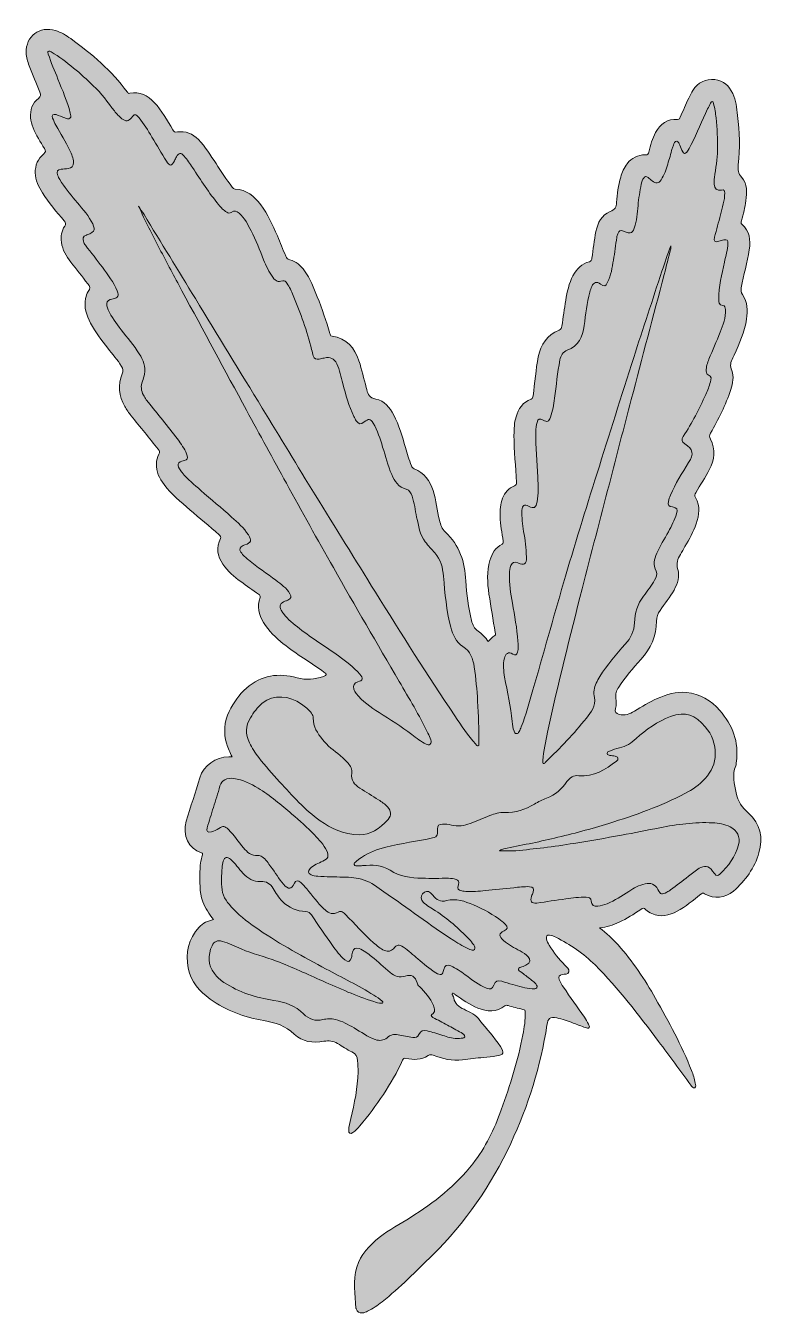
# Model space of a CAD drawing. Extents: x 650 to 1210, y -1490 to -513.
import ezdxf

# ---------------------------------------------------------------- set-up
doc = ezdxf.new("R2010")
doc.units = 0
doc.header["$MEASUREMENT"] = 0
doc.layers.add('katman 1', color=7, linetype='Continuous')

# ---------------------------------------------------------------- blocks, each defined once
blk = doc.blocks.new('block 2')
at = {"layer": 'katman 1', "true_color": 0xffffff}
h = blk.add_hatch(color=7, dxfattribs=at)
h.dxf.hatch_style = 2
edge = h.paths.add_edge_path()
edge.add_spline(control_points=[(1001.24, -980.15), (1002.78, -978.45), (1004.2, -976.71), (1006.13, -975.53), (1007.11, -974.93), (1006.68, -974.1), (1006.55, -973.33), (1004.94, -963.56), (1003.14, -953.82), (1001.75, -944.02), (1000.54, -935.49), (1000.04, -926.9), (1002.46, -918.44), (1003.96, -913.17), (1006.78, -908.82), (1011.64, -906.06), (1012.69, -905.47), (1012.67, -904.85), (1012.53, -903.86), (1011.6, -897.66), (1010.41, -891.49), (1010.22, -885.19), (1010.07, -880.46), (1010.35, -875.78), (1012.12, -871.32), (1013.85, -866.98), (1016.8, -863.77), (1021.06, -861.82), (1022.22, -861.29), (1022.71, -860.82), (1022.65, -859.31), (1022.17, -847.34), (1020.61, -835.44), (1020.73, -823.44), (1020.78, -818.72), (1020.96, -814.03), (1022.29, -809.46), (1024.08, -803.27), (1027.45, -798.41), (1033.69, -796.05), (1034.99, -795.56), (1035.07, -794.66), (1035.23, -793.56), (1036.61, -783.67), (1037.24, -773.68), (1039.17, -763.86), (1041, -754.52), (1046.02, -747.53), (1054.9, -743.65), (1056.33, -743.02), (1056.84, -741.98), (1057.05, -740.64), (1058.05, -734.11), (1058.95, -727.57), (1060.02, -721.06), (1061.08, -714.62), (1062.39, -708.23), (1065.49, -702.39), (1068.23, -697.22), (1072.13, -693.33), (1077.91, -691.78), (1079.54, -691.35), (1079.62, -690.29), (1079.8, -689.08), (1080.81, -682.3), (1081.55, -675.48), (1082.89, -668.77), (1084.21, -662.25), (1087.22, -656.32), (1093.69, -653.68), (1097.26, -652.22), (1098.34, -650.37), (1098.55, -646.81), (1098.94, -640.3), (1099.97, -633.84), (1101.67, -627.52), (1102.66, -623.82), (1104.18, -620.35), (1106.6, -617.35), (1110.12, -612.97), (1114.7, -610.61), (1120.34, -610.63), (1122.03, -610.64), (1122.61, -609.99), (1122.97, -608.51), (1124.21, -603.38), (1125.56, -598.27), (1128.18, -593.62), (1131.82, -587.15), (1137.01, -583.21), (1144.8, -583.76), (1146.26, -583.86), (1146.39, -582.87), (1146.77, -582.03), (1148.95, -577.22), (1151.05, -572.38), (1153.27, -567.6), (1154.21, -565.58), (1155.24, -563.59), (1156.44, -561.73), (1160.32, -555.69), (1165.9, -552.9), (1173.05, -553.57), (1179.73, -554.19), (1183.92, -558.25), (1186.68, -564.04), (1189.17, -569.28), (1189.69, -575.01), (1190.33, -580.65), (1191.74, -593.14), (1192.43, -605.69), (1190.86, -618.21), (1190.39, -622), (1190.71, -624.7), (1193.48, -627.78), (1197.93, -632.75), (1197.45, -639.26), (1196.7, -645.48), (1196.07, -650.66), (1194.63, -655.66), (1193.21, -660.67), (1192.93, -661.66), (1192.74, -662.46), (1193.67, -663.32), (1199.42, -668.63), (1200.33, -675.36), (1199.19, -682.65), (1197.69, -692.37), (1194.89, -701.81), (1193.15, -711.48), (1192.8, -713.42), (1192.9, -714.98), (1194.13, -716.75), (1198.04, -722.4), (1198.13, -728.83), (1197.16, -735.33), (1195.72, -744.99), (1191.75, -753.8), (1187.79, -762.6), (1187.45, -763.35), (1187.12, -764.11), (1186.72, -764.83), (1185.08, -767.86), (1184.4, -770.66), (1185.86, -774.28), (1187.76, -778.99), (1186.71, -784.07), (1185.19, -788.85), (1181.48, -800.55), (1175.64, -811.27), (1169.85, -822.01), (1169.01, -823.57), (1168.83, -824.68), (1169.76, -826.41), (1173.96, -834.25), (1172.78, -842.13), (1168.87, -849.63), (1165.75, -855.61), (1162.06, -861.31), (1158.56, -867.09), (1157.75, -868.42), (1157.65, -869.39), (1158.5, -870.86), (1162.26, -877.35), (1161.17, -884.05), (1158.93, -890.71), (1156.87, -896.84), (1153.69, -902.43), (1150.44, -907.99), (1149.28, -909.98), (1148.17, -912.01), (1146.98, -913.99), (1144.88, -917.5), (1143.64, -920.8), (1144.99, -925.27), (1146.61, -930.65), (1144.83, -936.03), (1142.11, -940.96), (1139.07, -946.47), (1135.04, -951.32), (1131.56, -956.53), (1129.91, -959), (1128.85, -961.52), (1128.83, -964.57), (1128.74, -975.81), (1124.59, -985.36), (1116.97, -993.64), (1110.88, -1000.26), (1105.22, -1007.27), (1100.16, -1014.75), (1098.43, -1017.31), (1097.5, -1019.89), (1098.04, -1023.08), (1098.47, -1025.67), (1098.44, -1028.34), (1097.8, -1030.97), (1097.17, -1033.54), (1097.92, -1034.62), (1100.57, -1035.36), (1104.82, -1036.54), (1108.48, -1035.15), (1112.04, -1032.92), (1117.63, -1029.42), (1123.34, -1026.11), (1129.36, -1023.4), (1136.42, -1020.23), (1143.74, -1017.96), (1151.63, -1018.68), (1162, -1019.63), (1170.15, -1024.86), (1176.85, -1032.46), (1186.59, -1043.52), (1191.38, -1056.29), (1189.47, -1071.19), (1189.34, -1072.26), (1189.3, -1073.38), (1188.9, -1074.35), (1186.02, -1081.3), (1187.98, -1088.15), (1189.25, -1095), (1190.41, -1101.29), (1193.88, -1106.09), (1198.6, -1110.3), (1207.79, -1118.5), (1209.79, -1128.92), (1206.55, -1140.35), (1203.23, -1152.02), (1196.33, -1161.58), (1187.24, -1169.45), (1180.76, -1175.06), (1172.65, -1175.66), (1165.35, -1171.55), (1164.01, -1170.8), (1163.36, -1171.19), (1162.39, -1171.96), (1156.63, -1176.52), (1151.02, -1181.31), (1144.5, -1184.8), (1138.38, -1188.08), (1132.02, -1189.58), (1125.28, -1186.59), (1123.62, -1185.85), (1121.94, -1185.02), (1120.75, -1183.63), (1119.4, -1182.05), (1118.33, -1182.42), (1116.85, -1183.45), (1111.64, -1187.1), (1106.24, -1190.44), (1100.46, -1193.12), (1095.88, -1195.25), (1091.13, -1196.82), (1085.63, -1197.47), (1090.96, -1201.53), (1095.52, -1205.78), (1099.71, -1210.42), (1110.83, -1222.75), (1119.92, -1236.51), (1128.04, -1250.92), (1138.07, -1268.74), (1147.93, -1286.65), (1155.41, -1305.74), (1156.62, -1308.81), (1157.74, -1311.92), (1158.23, -1315.2), (1158.41, -1316.46), (1159.08, -1318.22), (1157.8, -1318.84), (1156.34, -1319.56), (1155.64, -1317.71), (1154.92, -1316.74), (1146.73, -1305.75), (1138.67, -1294.66), (1130.44, -1283.7), (1115.32, -1263.54), (1100.06, -1243.48), (1082.21, -1225.59), (1073.5, -1216.85), (1063.39, -1210.07), (1052.4, -1204.55), (1050.93, -1203.81), (1049.39, -1203.18), (1047.73, -1203), (1045.76, -1202.79), (1044.93, -1203.73), (1045.35, -1205.64), (1045.75, -1207.43), (1046.61, -1209.03), (1047.51, -1210.61), (1050.72, -1216.25), (1054.87, -1221.15), (1059.31, -1225.84), (1060.67, -1227.28), (1063.04, -1228.59), (1062.36, -1230.86), (1061.71, -1233.01), (1059.16, -1232.38), (1057.37, -1232.76), (1054.97, -1233.28), (1054.31, -1234.32), (1055.05, -1236.65), (1055.73, -1238.79), (1056.97, -1240.66), (1058.24, -1242.48), (1063.51, -1250.08), (1068.85, -1257.63), (1074.11, -1265.23), (1075.28, -1266.92), (1076.25, -1268.76), (1077.25, -1270.56), (1077.68, -1271.35), (1078.29, -1272.42), (1077.72, -1273.11), (1077.05, -1273.94), (1075.85, -1273.48), (1074.93, -1273.15), (1071.83, -1272.03), (1068.75, -1270.85), (1065.66, -1269.69), (1061.57, -1268.15), (1057.52, -1266.52), (1053.17, -1265.8), (1047.96, -1264.94), (1046.5, -1265.96), (1045.71, -1271.17), (1040.94, -1302.45), (1031.65, -1332.35), (1018.28, -1360.99), (1003.44, -1392.77), (983.89, -1421.28), (958.84, -1445.95), (946.48, -1458.12), (934.27, -1470.46), (920.64, -1481.26), (917.21, -1483.98), (913.68, -1486.55), (909.7, -1488.44), (908.43, -1489.05), (907.12, -1489.54), (905.7, -1489.69), (903.28, -1489.95), (901.75, -1488.91), (901, -1486.63), (900.95, -1486.47), (900.84, -1486.32), (900.83, -1486.16), (900.35, -1475.74), (898.26, -1465.23), (901.44, -1454.94), (904.38, -1445.41), (911.02, -1438.52), (918.59, -1432.42), (925.95, -1426.49), (934.38, -1422.22), (942.33, -1417.2), (960.1, -1405.97), (976.43, -1393.1), (989.54, -1376.45), (999.25, -1364.11), (1005.83, -1350.17), (1011.1, -1335.48), (1017.78, -1316.83), (1023.82, -1298.01), (1027.52, -1278.51), (1028.58, -1272.92), (1029.38, -1267.28), (1029.29, -1261.54), (1029.27, -1260.11), (1028.89, -1259.62), (1027.45, -1259.31), (1023.66, -1258.5), (1019.93, -1257.43), (1016.19, -1256.42), (1015.38, -1256.19), (1014.72, -1255.92), (1013.91, -1256.55), (1007.42, -1261.57), (1000.42, -1261.09), (993.29, -1258.29), (986.93, -1255.79), (981.41, -1251.87), (975.93, -1247.88), (975.39, -1247.49), (974.86, -1246.51), (974.1, -1247.04), (973.21, -1247.67), (974.34, -1248.29), (974.46, -1248.95), (974.56, -1249.5), (975.04, -1249.99), (975.11, -1250.54), (975.67, -1255.25), (978.93, -1257.36), (982.82, -1259.23), (987.28, -1261.38), (991.99, -1263.59), (994.94, -1267.63), (999.9, -1274.43), (1005.91, -1280.4), (1010.44, -1287.52), (1013.56, -1292.42), (1013.14, -1293.55), (1007.45, -1294.63), (1004.21, -1295.24), (1000.92, -1295.59), (997.63, -1295.86), (992.3, -1296.3), (986.98, -1296.7), (981.68, -1297.58), (973.95, -1298.87), (966.63, -1296.52), (959.43, -1294.03), (958, -1293.54), (956.9, -1293.5), (955.55, -1294.37), (950.34, -1297.72), (944.6, -1297.68), (938.8, -1296.52), (937.33, -1296.23), (936.86, -1296.64), (936.29, -1297.88), (927.87, -1316.06), (916.51, -1332.34), (903.84, -1347.75), (902.27, -1349.66), (900.57, -1351.5), (898.46, -1352.85), (896.47, -1354.13), (895.35, -1353.53), (895.33, -1351.15), (895.29, -1348.06), (896.27, -1345.13), (897, -1342.17), (899.85, -1330.53), (902.04, -1318.78), (902.47, -1306.76), (902.57, -1303.97), (902.27, -1301.16), (902.14, -1298.35), (902.01, -1295.26), (900.81, -1293.07), (897.79, -1291.61), (894.01, -1289.78), (890.49, -1287.43), (886.92, -1285.22), (883.66, -1283.21), (880.28, -1282.82), (876.51, -1283.54), (868.22, -1285.12), (860.16, -1283.89), (854, -1278.05), (847.38, -1271.75), (839.7, -1269.3), (831.01, -1267.81), (816.34, -1265.29), (802.47, -1260.27), (790.28, -1251.42), (782.12, -1245.5), (775.46, -1238.25), (773.61, -1227.99), (771.54, -1216.49), (773.78, -1205.81), (781.83, -1196.87), (784.66, -1193.73), (788.5, -1192.15), (792.8, -1191.12), (789.37, -1186.78), (786.53, -1182.47), (784.71, -1177.55), (781.93, -1170.07), (782.5, -1162.26), (782.54, -1154.53), (782.56, -1150.31), (783.13, -1146.12), (784.44, -1142.09), (784.76, -1141.09), (784.44, -1140.78), (783.59, -1140.49), (773.84, -1137.22), (769.11, -1127.24), (772.16, -1116.55), (775.33, -1105.45), (779.15, -1094.56), (782.45, -1083.5), (785.29, -1073.95), (794.32, -1067.8), (804.43, -1067.54), (805.16, -1067.53), (805.9, -1067.54), (806.88, -1067.54), (805.36, -1064.25), (803.79, -1061.18), (802.81, -1057.86), (800.29, -1049.34), (800.84, -1041.06), (804.79, -1033.07), (808.08, -1026.43), (812.23, -1020.35), (817.82, -1015.46), (829.1, -1005.59), (841.98, -1003.61), (856.24, -1007.64), (862.87, -1009.52), (869.68, -1008.77), (876.2, -1006.57), (879.04, -1005.61), (879, -1004.96), (876.61, -1003.24), (866.43, -995.9), (855.51, -989.63), (845.73, -981.72), (839.99, -977.08), (834.64, -972.07), (830.76, -965.68), (827.12, -959.69), (825.56, -953.38), (828.09, -946.56), (828.6, -945.19), (827.83, -944.8), (827.03, -944.24), (822.52, -941.04), (817.96, -937.9), (813.51, -934.62), (808.37, -930.85), (803.52, -926.73), (799.93, -921.35), (795.84, -915.22), (794.7, -908.76), (798.03, -901.93), (798.74, -900.46), (797.95, -899.86), (797.11, -899.09), (789.94, -892.48), (782.29, -886.43), (774.89, -880.09), (767.92, -874.13), (760.91, -868.2), (755.29, -860.87), (751.69, -856.2), (749.17, -851.09), (749.45, -844.96), (749.56, -842.43), (750.12, -840.03), (751.34, -837.86), (752.17, -836.38), (751.93, -835.39), (750.92, -834.14), (744.03, -825.68), (737.2, -817.18), (730.38, -808.68), (728.57, -806.42), (726.9, -804.08), (725.49, -801.54), (721.04, -793.57), (720.24, -785.3), (723.53, -776.76), (724.32, -774.7), (724.16, -773.03), (723.03, -771.18), (720.01, -766.21), (716.13, -761.9), (712.59, -757.35), (707.87, -751.28), (703.19, -745.18), (699.57, -738.37), (696.46, -732.52), (694.42, -726.4), (695.81, -719.61), (696.2, -717.73), (696.64, -715.8), (697.85, -714.35), (699.74, -712.09), (699.03, -710.44), (697.41, -708.44), (693.04, -703.05), (688.82, -697.54), (684.57, -692.05), (681.1, -687.57), (678.27, -682.8), (677.39, -677.05), (676.71, -672.6), (677.52, -668.47), (679.98, -664.76), (681.06, -663.13), (680.82, -662.19), (679.61, -660.8), (673.72, -653.98), (667.9, -647.11), (663.05, -639.49), (660.1, -634.86), (657.79, -629.98), (657.6, -624.32), (657.41, -618.46), (659.68, -613.64), (664.04, -609.94), (665.75, -608.49), (665.56, -607.56), (664.6, -605.93), (661.52, -600.76), (658.12, -595.77), (655.97, -590.09), (655.03, -587.62), (654.33, -585.09), (654.08, -582.44), (653.51, -576.48), (655.38, -571.44), (660.09, -567.79), (662.04, -566.28), (661.96, -565.08), (661.15, -563.14), (658.35, -556.45), (655.66, -549.72), (653, -542.98), (651.75, -539.83), (650.74, -536.59), (650.67, -533.15), (650.4, -520.55), (660.86, -512.65), (672.99, -516.26), (677.26, -517.53), (680.96, -519.85), (684.49, -522.42), (700.52, -534.06), (715.62, -546.72), (727.35, -562.92), (727.85, -563.62), (728.3, -564.14), (729.35, -563.92), (737, -562.29), (742.85, -565.62), (747.86, -570.92), (753.63, -577.03), (757.71, -584.34), (761.9, -591.54), (762.76, -593.02), (763.61, -593.53), (765.37, -593.29), (771.61, -592.46), (776.93, -594.53), (781.31, -598.96), (786.69, -604.41), (790.59, -610.96), (794.74, -617.32), (798.66, -623.34), (802.59, -629.35), (806.96, -635.06), (807.54, -635.83), (808.01, -636.69), (809.23, -636.73), (817.87, -637.03), (823.79, -641.91), (828.62, -648.46), (834, -655.74), (837.77, -663.9), (841.26, -672.19), (843.41, -677.28), (845.51, -682.38), (847.57, -687.5), (848.16, -688.98), (848.97, -689.77), (850.66, -690.21), (855.48, -691.47), (859.11, -694.57), (861.92, -698.63), (866.13, -704.71), (868.89, -711.51), (871.54, -718.36), (875.09, -727.5), (878.29, -736.76), (881.05, -746.18), (881.3, -747.04), (881.33, -748), (882.74, -748.21), (893.84, -749.82), (899.84, -757.19), (903.15, -767.09), (905.34, -773.65), (906.85, -780.44), (908.67, -787.12), (908.82, -787.68), (909.02, -788.22), (909.14, -788.79), (909.96, -792.57), (911.07, -795.21), (915.98, -796.02), (922.52, -797.11), (926.49, -802.49), (929.49, -808.2), (933.59, -815.98), (935.99, -824.4), (938.46, -832.78), (939.84, -837.44), (941.09, -842.15), (943.01, -846.63), (943.42, -847.59), (943.76, -848.55), (944.95, -849.01), (952.65, -851.98), (956.92, -857.97), (959.39, -865.55), (961.77, -872.88), (962.41, -880.58), (964.19, -888.04), (965, -891.4), (966.09, -894.56), (968.67, -896.96), (979.46, -906.98), (983.46, -919.71), (984.19, -934.05), (984.71, -944.18), (986.08, -954.26), (988.48, -964.17), (989.27, -967.43), (990.71, -970.07), (993.47, -972.12), (996.45, -974.33), (999.23, -976.82), (1001.24, -980.15)], knot_values=[0, 0, 0, 0, 1, 1, 1, 2, 2, 2, 3, 3, 3, 4, 4, 4, 5, 5, 5, 6, 6, 6, 7, 7, 7, 8, 8, 8, 9, 9, 9, 10, 10, 10, 11, 11, 11, 12, 12, 12, 13, 13, 13, 14, 14, 14, 15, 15, 15, 16, 16, 16, 17, 17, 17, 18, 18, 18, 19, 19, 19, 20, 20, 20, 21, 21, 21, 22, 22, 22, 23, 23, 23, 24, 24, 24, 25, 25, 25, 26, 26, 26, 27, 27, 27, 28, 28, 28, 29, 29, 29, 30, 30, 30, 31, 31, 31, 32, 32, 32, 33, 33, 33, 34, 34, 34, 35, 35, 35, 36, 36, 36, 37, 37, 37, 38, 38, 38, 39, 39, 39, 40, 40, 40, 41, 41, 41, 42, 42, 42, 43, 43, 43, 44, 44, 44, 45, 45, 45, 46, 46, 46, 47, 47, 47, 48, 48, 48, 49, 49, 49, 50, 50, 50, 51, 51, 51, 52, 52, 52, 53, 53, 53, 54, 54, 54, 55, 55, 55, 56, 56, 56, 57, 57, 57, 58, 58, 58, 59, 59, 59, 60, 60, 60, 61, 61, 61, 62, 62, 62, 63, 63, 63, 64, 64, 64, 65, 65, 65, 66, 66, 66, 67, 67, 67, 68, 68, 68, 69, 69, 69, 70, 70, 70, 71, 71, 71, 72, 72, 72, 73, 73, 73, 74, 74, 74, 75, 75, 75, 76, 76, 76, 77, 77, 77, 78, 78, 78, 79, 79, 79, 80, 80, 80, 81, 81, 81, 82, 82, 82, 83, 83, 83, 84, 84, 84, 85, 85, 85, 86, 86, 86, 87, 87, 87, 88, 88, 88, 89, 89, 89, 90, 90, 90, 91, 91, 91, 92, 92, 92, 93, 93, 93, 94, 94, 94, 95, 95, 95, 96, 96, 96, 97, 97, 97, 98, 98, 98, 99, 99, 99, 100, 100, 100, 101, 101, 101, 102, 102, 102, 103, 103, 103, 104, 104, 104, 105, 105, 105, 106, 106, 106, 107, 107, 107, 108, 108, 108, 109, 109, 109, 110, 110, 110, 111, 111, 111, 112, 112, 112, 113, 113, 113, 114, 114, 114, 115, 115, 115, 116, 116, 116, 117, 117, 117, 118, 118, 118, 119, 119, 119, 120, 120, 120, 121, 121, 121, 122, 122, 122, 123, 123, 123, 124, 124, 124, 125, 125, 125, 126, 126, 126, 127, 127, 127, 128, 128, 128, 129, 129, 129, 130, 130, 130, 131, 131, 131, 132, 132, 132, 133, 133, 133, 134, 134, 134, 135, 135, 135, 136, 136, 136, 137, 137, 137, 138, 138, 138, 139, 139, 139, 140, 140, 140, 141, 141, 141, 142, 142, 142, 143, 143, 143, 144, 144, 144, 145, 145, 145, 146, 146, 146, 147, 147, 147, 148, 148, 148, 149, 149, 149, 150, 150, 150, 151, 151, 151, 152, 152, 152, 153, 153, 153, 154, 154, 154, 155, 155, 155, 156, 156, 156, 157, 157, 157, 158, 158, 158, 159, 159, 159, 160, 160, 160, 161, 161, 161, 162, 162, 162, 163, 163, 163, 164, 164, 164, 165, 165, 165, 166, 166, 166, 167, 167, 167, 168, 168, 168, 169, 169, 169, 170, 170, 170, 171, 171, 171, 172, 172, 172, 173, 173, 173, 174, 174, 174, 175, 175, 175, 176, 176, 176, 177, 177, 177, 178, 178, 178, 179, 179, 179, 180, 180, 180, 181, 181, 181, 182, 182, 182, 183, 183, 183, 184, 184, 184, 185, 185, 185, 186, 186, 186, 187, 187, 187, 188, 188, 188, 189, 189, 189, 190, 190, 190, 191, 191, 191, 192, 192, 192, 193, 193, 193, 194, 194, 194, 195, 195, 195, 196, 196, 196, 197, 197, 197, 198, 198, 198, 199, 199, 199, 200, 200, 200, 201, 201, 201, 202, 202, 202, 203, 203, 203, 204, 204, 204, 205, 205, 205, 206, 206, 206, 207, 207, 207, 208, 208, 208, 209, 209, 209, 210, 210, 210, 211, 211, 211, 212, 212, 212, 213, 213, 213, 214, 214, 214, 215, 215, 215, 216, 216, 216, 217, 217, 217, 218, 218, 218, 219, 219, 219, 220, 220, 220, 221, 221, 221, 222, 222, 222, 223, 223, 223, 224, 224, 224, 225, 225, 225, 226, 226, 226, 227, 227, 227, 228, 228, 228, 229, 229, 229, 230, 230, 230, 231, 231, 231, 232, 232, 232, 233, 233, 233, 234, 234, 234, 235, 235, 235, 236, 236, 236, 237, 237, 237, 238, 238, 238, 239, 239, 239, 239], degree=3, periodic=1)
at = {"layer": 'katman 1', "true_color": 0x009240}
h = blk.add_hatch(color=114, dxfattribs=at)
h.dxf.hatch_style = 2
edge = h.paths.add_edge_path()
edge.add_spline(control_points=[(735.99, -649.58), (740.78, -660.7), (746.35, -671.29), (751.9, -681.89), (757.5, -692.56), (763.13, -703.22), (768.85, -713.83), (785.14, -744.06), (801.45, -774.28), (817.81, -804.48), (827.84, -822.99), (837.92, -841.47), (848.06, -859.91), (859.83, -881.33), (871.69, -902.69), (883.7, -923.97), (900.06, -952.95), (916.94, -981.61), (933.65, -1010.38), (941.15, -1023.29), (948.9, -1036.08), (955.44, -1049.53), (956.27, -1051.24), (956.95, -1053.02), (957.58, -1054.8), (957.97, -1055.9), (958.1, -1057.08), (957.12, -1058.04), (956.11, -1059.04), (955.03, -1058.36), (954.13, -1057.95), (950.13, -1056.1), (946.76, -1053.26), (943.28, -1050.63), (935.3, -1044.61), (926.92, -1039.19), (918.45, -1033.9), (912.01, -1029.87), (905.73, -1025.59), (901.02, -1019.44), (900.25, -1018.45), (899.68, -1017.36), (899.29, -1016.18), (898.45, -1013.62), (899.6, -1011.09), (902.21, -1010.6), (906.45, -1009.81), (906.34, -1007.85), (903.76, -1004.8), (899.14, -999.33), (893.31, -995.26), (887.64, -991.02), (877.99, -983.8), (867.53, -977.74), (858.06, -970.27), (853.66, -966.8), (849.22, -963.34), (845.84, -958.78), (845.25, -957.98), (844.67, -957.17), (844.22, -956.29), (842.6, -953.09), (843.61, -950.68), (846.99, -949.46), (847.77, -949.18), (848.57, -948.95), (849.31, -948.59), (851.63, -947.48), (852.1, -946.03), (850.81, -943.8), (848.25, -939.38), (844.04, -936.64), (840.17, -933.59), (833.36, -928.24), (825.99, -923.65), (819.3, -918.13), (817.2, -916.39), (815.13, -914.6), (813.64, -912.27), (812.13, -909.93), (812.66, -908.28), (815.21, -907.18), (815.66, -906.98), (816.14, -906.84), (816.61, -906.68), (821.46, -905.03), (822.08, -903.4), (819.23, -899.1), (815.77, -893.89), (811.22, -889.65), (806.57, -885.56), (798.84, -878.74), (790.95, -872.1), (783.16, -865.35), (778.23, -861.08), (773.2, -856.92), (769.09, -851.8), (768.73, -851.35), (768.31, -850.95), (767.97, -850.48), (765.04, -846.37), (764.85, -843.58), (770.8, -842.68), (772.72, -842.39), (773.55, -841.05), (772.88, -839), (771.54, -834.93), (769.12, -831.48), (766.69, -828.05), (759.72, -818.22), (751.73, -809.19), (744.31, -799.71), (742.64, -797.57), (740.9, -795.49), (739.63, -793.04), (737.85, -789.62), (737.5, -786.18), (738.87, -782.54), (739.53, -780.77), (740.11, -778.95), (740.51, -777.11), (741.78, -771.33), (739.4, -766.42), (736.54, -761.73), (732.53, -755.16), (727.2, -749.57), (722.68, -743.37), (719.13, -738.51), (715.45, -733.73), (712.96, -728.19), (712.52, -727.22), (712.22, -726.18), (711.98, -725.14), (711.46, -722.9), (712.39, -721.23), (714.54, -720.47), (715.23, -720.22), (715.97, -720.07), (716.69, -719.92), (720.38, -719.15), (721.22, -717.63), (719.77, -713.99), (717.11, -707.32), (712.71, -701.71), (708.51, -696), (704.36, -690.37), (699.97, -684.9), (695.74, -679.31), (695.05, -678.41), (694.43, -677.36), (694.09, -676.29), (693.45, -674.25), (693.86, -672.51), (696.12, -671.68), (696.35, -671.59), (696.58, -671.48), (696.81, -671.41), (703.57, -669.21), (703.31, -666.73), (700.11, -661), (696.85, -655.13), (692.14, -650.3), (687.93, -645.11), (683.82, -640.06), (679.64, -635.04), (676.23, -629.47), (675.54, -628.36), (674.94, -627.16), (674.49, -625.93), (673.52, -623.28), (674.48, -621.87), (677.32, -621.58), (679.04, -621.41), (680.77, -621.28), (682.48, -621.06), (685.34, -620.7), (686.49, -619.31), (686.53, -616.43), (686.57, -613.09), (685.15, -610.18), (683.81, -607.27), (680.75, -600.66), (676.82, -594.53), (673.27, -588.2), (672.3, -586.48), (671.45, -584.66), (670.8, -582.8), (670, -580.46), (671.06, -579.38), (673.4, -580.12), (675.68, -580.83), (677.86, -581.85), (680.12, -582.63), (681.33, -583.04), (682.68, -583.92), (683.86, -582.84), (685.07, -581.73), (684.52, -580.22), (684.17, -578.89), (681.84, -570.01), (678.2, -561.6), (674.8, -553.1), (672.29, -546.82), (669.48, -540.66), (667.5, -534.18), (667.29, -533.48), (666.76, -532.67), (667.39, -532.1), (668.17, -531.4), (668.95, -532.2), (669.62, -532.56), (675.82, -535.92), (681.27, -540.35), (686.7, -544.78), (691.88, -549.01), (696.8, -553.53), (701.63, -558.16), (707.69, -563.95), (712.57, -570.71), (717.64, -577.32), (719.31, -579.49), (721.25, -581.41), (723.31, -583.19), (726.02, -585.5), (728.53, -585.2), (730.54, -582.51), (732.84, -579.42), (733.82, -579.43), (736.33, -582.54), (740.03, -587.11), (743.08, -592.11), (746.12, -597.12), (749.8, -603.19), (753.34, -609.35), (757.09, -615.38), (759.71, -619.58), (760.98, -619.45), (763.18, -615.08), (763.66, -614.12), (764.11, -613.14), (764.65, -612.22), (766.61, -608.9), (767.9, -608.73), (770.47, -611.54), (772.92, -614.23), (774.8, -617.36), (776.84, -620.35), (783.31, -629.81), (789.36, -639.57), (796.66, -648.45), (798.45, -650.62), (800.37, -652.67), (802.79, -654.17), (803.91, -654.86), (805, -655.12), (806.25, -654.31), (808.65, -652.74), (810.22, -652.97), (812.39, -654.95), (816.44, -658.66), (818.88, -663.48), (821.32, -668.24), (824.99, -675.37), (827.8, -682.87), (830.85, -690.27), (832.76, -694.92), (834.81, -699.53), (837.83, -703.61), (840.22, -706.84), (841.39, -707.21), (845.33, -706.21), (846.93, -705.8), (847.72, -707.07), (848.47, -708.11), (850.48, -710.96), (851.95, -714.12), (853.3, -717.31), (858.94, -730.7), (863.59, -744.43), (867.25, -758.5), (867.66, -760.09), (867.94, -761.73), (868.46, -763.28), (869.18, -765.4), (870.8, -766.14), (872.96, -765.71), (874.25, -765.45), (875.54, -765.17), (876.82, -764.88), (881.48, -763.83), (884.26, -765.06), (886.36, -769.33), (888.67, -774.03), (889.39, -779.24), (890.81, -784.23), (893.22, -792.71), (895.41, -801.27), (899.31, -809.24), (899.85, -810.35), (900.4, -811.48), (901.1, -812.49), (903.04, -815.27), (904.59, -815.45), (907.19, -813.32), (910.29, -810.77), (911.86, -810.86), (913.96, -814.27), (917.41, -819.87), (919.13, -826.2), (921.1, -832.41), (923.3, -839.4), (925.04, -846.54), (927.97, -853.3), (930.21, -858.47), (933.05, -862.89), (939, -864.44), (941.57, -865.11), (942.54, -867.5), (943.39, -869.77), (945.31, -874.9), (945.74, -880.37), (946.9, -885.67), (948.32, -892.18), (949.22, -898.9), (953.45, -904.39), (955.71, -907.33), (958.2, -910.1), (960.71, -912.84), (965.32, -917.88), (966.65, -924.05), (967.24, -930.57), (968.4, -943.52), (969.46, -956.49), (972.76, -969.13), (974.29, -975), (976.76, -980.41), (982.05, -983.88), (987.69, -987.57), (989.62, -993.16), (990.55, -999.37), (991.85, -1008.01), (992.61, -1016.69), (993.15, -1025.42), (993.8, -1035.97), (994.07, -1046.52), (994.04, -1057.09), (994.04, -1057.86), (994.5, -1058.98), (993.6, -1059.33), (992.75, -1059.66), (992.23, -1058.59), (991.71, -1058.02), (985.7, -1051.4), (980.81, -1043.94), (975.84, -1036.56), (955.02, -1005.69), (935.29, -974.13), (915.63, -942.52), (900.38, -917.98), (885.16, -893.43), (870.02, -868.82), (856.52, -846.89), (843.15, -824.88), (829.74, -802.9), (812.85, -775.2), (795.98, -747.5), (779.08, -719.81), (766.09, -698.53), (753.09, -677.26), (740.09, -655.99), (738.76, -653.83), (737.36, -651.72), (735.99, -649.58)], knot_values=[0, 0, 0, 0, 1, 1, 1, 2, 2, 2, 3, 3, 3, 4, 4, 4, 5, 5, 5, 6, 6, 6, 7, 7, 7, 8, 8, 8, 9, 9, 9, 10, 10, 10, 11, 11, 11, 12, 12, 12, 13, 13, 13, 14, 14, 14, 15, 15, 15, 16, 16, 16, 17, 17, 17, 18, 18, 18, 19, 19, 19, 20, 20, 20, 21, 21, 21, 22, 22, 22, 23, 23, 23, 24, 24, 24, 25, 25, 25, 26, 26, 26, 27, 27, 27, 28, 28, 28, 29, 29, 29, 30, 30, 30, 31, 31, 31, 32, 32, 32, 33, 33, 33, 34, 34, 34, 35, 35, 35, 36, 36, 36, 37, 37, 37, 38, 38, 38, 39, 39, 39, 40, 40, 40, 41, 41, 41, 42, 42, 42, 43, 43, 43, 44, 44, 44, 45, 45, 45, 46, 46, 46, 47, 47, 47, 48, 48, 48, 49, 49, 49, 50, 50, 50, 51, 51, 51, 52, 52, 52, 53, 53, 53, 54, 54, 54, 55, 55, 55, 56, 56, 56, 57, 57, 57, 58, 58, 58, 59, 59, 59, 60, 60, 60, 61, 61, 61, 62, 62, 62, 63, 63, 63, 64, 64, 64, 65, 65, 65, 66, 66, 66, 67, 67, 67, 68, 68, 68, 69, 69, 69, 70, 70, 70, 71, 71, 71, 72, 72, 72, 73, 73, 73, 74, 74, 74, 75, 75, 75, 76, 76, 76, 77, 77, 77, 78, 78, 78, 79, 79, 79, 80, 80, 80, 81, 81, 81, 82, 82, 82, 83, 83, 83, 84, 84, 84, 85, 85, 85, 86, 86, 86, 87, 87, 87, 88, 88, 88, 89, 89, 89, 90, 90, 90, 91, 91, 91, 92, 92, 92, 93, 93, 93, 94, 94, 94, 95, 95, 95, 96, 96, 96, 97, 97, 97, 98, 98, 98, 99, 99, 99, 100, 100, 100, 101, 101, 101, 102, 102, 102, 103, 103, 103, 104, 104, 104, 105, 105, 105, 106, 106, 106, 107, 107, 107, 108, 108, 108, 109, 109, 109, 110, 110, 110, 111, 111, 111, 112, 112, 112, 113, 113, 113, 114, 114, 114, 115, 115, 115, 116, 116, 116, 117, 117, 117, 118, 118, 118, 119, 119, 119, 120, 120, 120, 121, 121, 121, 122, 122, 122, 123, 123, 123, 124, 124, 124, 124], degree=3, periodic=1)
h = blk.add_hatch(color=114, dxfattribs=at)
h.dxf.hatch_style = 2
edge = h.paths.add_edge_path()
edge.add_spline(control_points=[(1139.58, -679.67), (1137.3, -686.3), (1135.07, -692.54), (1133, -698.83), (1125.82, -720.68), (1118.6, -742.52), (1111.58, -764.42), (1102.21, -793.7), (1092.97, -823.02), (1083.76, -852.35), (1075.08, -880.02), (1066.43, -907.7), (1058.34, -935.55), (1050.48, -962.59), (1042.91, -989.72), (1035.12, -1016.79), (1032.41, -1026.21), (1029.87, -1035.7), (1026.29, -1044.85), (1025.81, -1046.07), (1025.27, -1047.29), (1024.62, -1048.43), (1024.18, -1049.2), (1023.63, -1050.12), (1022.57, -1049.99), (1021.58, -1049.86), (1021.13, -1048.99), (1020.78, -1048.11), (1019.86, -1045.78), (1019.66, -1043.28), (1019.41, -1040.85), (1018.24, -1029.45), (1015.6, -1018.31), (1013.61, -1007.06), (1012.77, -1002.32), (1012.38, -997.56), (1013.41, -992.81), (1014.15, -989.41), (1016.6, -987.42), (1019.87, -989.61), (1021.86, -990.94), (1022.68, -990.41), (1023.38, -988.02), (1024.17, -985.34), (1023.91, -982.58), (1023.7, -979.89), (1022.97, -970.11), (1021.28, -960.47), (1019.51, -950.84), (1018.15, -943.45), (1017.15, -936.03), (1017.35, -928.49), (1017.4, -926.43), (1017.63, -924.37), (1018.44, -922.45), (1019.52, -919.93), (1021.08, -919.35), (1023.59, -920.4), (1028.59, -922.49), (1030.3, -921.44), (1030.15, -915.86), (1029.98, -909.36), (1029.2, -902.9), (1028.07, -896.48), (1027.14, -891.2), (1026.5, -885.89), (1026.76, -880.5), (1026.93, -876.72), (1028.53, -875.7), (1031.84, -877.32), (1036.05, -879.36), (1037.32, -878.71), (1038.21, -874.11), (1039.41, -867.9), (1039.01, -861.67), (1038.79, -855.39), (1038.38, -843.85), (1036.97, -832.36), (1037.22, -820.79), (1037.27, -818.4), (1037.51, -816.01), (1038.21, -813.72), (1039.05, -810.95), (1040.28, -810.52), (1042.84, -811.92), (1046.17, -813.74), (1047.15, -813.4), (1048.47, -809.67), (1050.1, -805.07), (1050.86, -800.26), (1051.55, -795.45), (1052.93, -785.76), (1053.64, -775.98), (1055.54, -766.36), (1056.19, -763.05), (1057.8, -760.12), (1061.1, -758.96), (1070.03, -755.84), (1072.61, -748.56), (1073.9, -740.3), (1075.23, -731.77), (1075.91, -723.13), (1078.29, -714.78), (1078.7, -713.36), (1079.17, -711.95), (1079.77, -710.6), (1081.32, -707.12), (1083.33, -706.6), (1086.39, -708.79), (1089.21, -710.81), (1090.22, -710.58), (1091.79, -707.38), (1094.4, -702.05), (1095.17, -696.22), (1096.16, -690.47), (1097.15, -684.8), (1097.84, -679.08), (1098.71, -673.38), (1098.85, -672.42), (1099.15, -671.46), (1099.48, -670.53), (1100.34, -668.15), (1101.54, -667.64), (1103.88, -668.59), (1109.68, -670.92), (1110.96, -670.24), (1112.61, -664.13), (1114.12, -658.53), (1114.41, -652.76), (1115.05, -647.04), (1115.66, -641.64), (1116.37, -636.26), (1117.81, -631.01), (1118.05, -630.14), (1118.42, -629.29), (1118.87, -628.51), (1119.81, -626.92), (1121.08, -626.63), (1122.56, -627.84), (1123.58, -628.68), (1124.6, -629.52), (1125.59, -630.39), (1128.24, -632.74), (1130.39, -632.54), (1132.38, -629.58), (1134.8, -625.97), (1136.07, -621.85), (1137.35, -617.76), (1138.57, -613.83), (1139.62, -609.84), (1140.76, -605.89), (1141.01, -605.02), (1141.25, -604.13), (1141.64, -603.32), (1142.24, -602.12), (1142.47, -600.27), (1144.19, -600.38), (1145.7, -600.47), (1145.92, -602.15), (1146.43, -603.35), (1147.14, -605.02), (1147.85, -606.7), (1148.72, -608.28), (1149.54, -609.77), (1150.57, -609.98), (1151.76, -608.49), (1153.17, -606.73), (1154.21, -604.77), (1155.23, -602.8), (1159.78, -593.99), (1163.45, -584.77), (1167.63, -575.79), (1168.32, -574.3), (1169.1, -572.84), (1169.87, -571.38), (1170.13, -570.88), (1170.35, -570.15), (1171, -570.2), (1171.78, -570.26), (1171.89, -571.08), (1172.06, -571.69), (1173.1, -575.27), (1173.6, -578.95), (1174, -582.62), (1174.88, -590.66), (1175.1, -598.74), (1175.17, -606.84), (1175.22, -613.99), (1173.61, -620.9), (1172.82, -627.93), (1172.64, -629.58), (1172.53, -631.23), (1172.65, -632.87), (1172.94, -636.59), (1174.49, -637.96), (1178.15, -637.34), (1180.22, -636.99), (1180.59, -637.71), (1180.6, -639.48), (1180.6, -645.26), (1178.74, -650.66), (1177.35, -656.16), (1175.92, -661.83), (1174.31, -667.45), (1172.88, -673.12), (1172.07, -676.35), (1172.97, -677.14), (1176.1, -676.22), (1177.36, -675.84), (1178.62, -675.4), (1179.91, -675.18), (1182.38, -674.76), (1183.14, -675.39), (1183.03, -677.88), (1182.81, -682.77), (1181.36, -687.44), (1180.38, -692.19), (1178.49, -701.46), (1175.85, -710.6), (1176.01, -720.19), (1176.04, -722.46), (1175.9, -724.67), (1179.19, -725), (1180.52, -725.13), (1181.02, -726.63), (1181.1, -728.12), (1181.42, -734.25), (1179.27, -739.82), (1177.11, -745.33), (1174.42, -752.16), (1171.37, -758.85), (1168.6, -765.65), (1167.42, -768.54), (1166.42, -771.52), (1166.61, -774.76), (1166.69, -775.97), (1166.86, -777.3), (1168.01, -777.73), (1170.94, -778.82), (1170.32, -780.9), (1169.76, -783.01), (1168.89, -786.29), (1167.58, -789.42), (1166.2, -792.51), (1161.28, -803.53), (1155.73, -814.21), (1149.17, -824.36), (1147.57, -826.84), (1147.9, -828.31), (1150.34, -829.99), (1156.69, -834.35), (1157.31, -837.53), (1153.22, -844.13), (1148.21, -852.19), (1143.11, -860.21), (1139.41, -869), (1138.78, -870.51), (1138.2, -872.1), (1137.93, -873.7), (1137.45, -876.57), (1138.16, -877.41), (1141.01, -877.94), (1144.44, -878.58), (1145.1, -879.59), (1144.08, -883.02), (1142.64, -887.88), (1140.22, -892.31), (1137.81, -896.73), (1134.84, -902.17), (1131.52, -907.41), (1129.06, -913.11), (1127.15, -917.52), (1125.86, -921.91), (1128.55, -926.62), (1129.87, -928.93), (1128.59, -931.29), (1127.41, -933.39), (1124.98, -937.72), (1122.06, -941.74), (1119.04, -945.64), (1114.4, -951.65), (1112.24, -958.4), (1112.15, -965.86), (1112.07, -972.27), (1109.27, -977.34), (1105.16, -982.02), (1098.24, -989.88), (1091.42, -997.84), (1085.82, -1006.74), (1083.83, -1009.89), (1082.13, -1013.16), (1081.54, -1016.93), (1081.24, -1018.85), (1081.4, -1020.7), (1081.75, -1022.57), (1082.96, -1029.04), (1079.19, -1033.64), (1075.63, -1038.17), (1066.28, -1050.07), (1055.68, -1060.84), (1044.87, -1071.42), (1044.32, -1071.95), (1043.83, -1073.07), (1042.98, -1072.66), (1042.19, -1072.27), (1042.59, -1071.14), (1042.64, -1070.37), (1043.1, -1063.12), (1044.74, -1056.05), (1046.25, -1048.97), (1054.04, -1012.41), (1063.3, -976.21), (1072.46, -939.98), (1079.18, -913.4), (1086.19, -886.88), (1093.07, -860.34), (1098.61, -838.99), (1104.12, -817.62), (1109.71, -796.28), (1117.99, -764.66), (1126.35, -733.05), (1134.65, -701.44), (1136.35, -694.99), (1137.95, -688.51), (1139.61, -682.05), (1139.78, -681.41), (1140, -680.79), (1139.58, -679.67)], knot_values=[0, 0, 0, 0, 1, 1, 1, 2, 2, 2, 3, 3, 3, 4, 4, 4, 5, 5, 5, 6, 6, 6, 7, 7, 7, 8, 8, 8, 9, 9, 9, 10, 10, 10, 11, 11, 11, 12, 12, 12, 13, 13, 13, 14, 14, 14, 15, 15, 15, 16, 16, 16, 17, 17, 17, 18, 18, 18, 19, 19, 19, 20, 20, 20, 21, 21, 21, 22, 22, 22, 23, 23, 23, 24, 24, 24, 25, 25, 25, 26, 26, 26, 27, 27, 27, 28, 28, 28, 29, 29, 29, 30, 30, 30, 31, 31, 31, 32, 32, 32, 33, 33, 33, 34, 34, 34, 35, 35, 35, 36, 36, 36, 37, 37, 37, 38, 38, 38, 39, 39, 39, 40, 40, 40, 41, 41, 41, 42, 42, 42, 43, 43, 43, 44, 44, 44, 45, 45, 45, 46, 46, 46, 47, 47, 47, 48, 48, 48, 49, 49, 49, 50, 50, 50, 51, 51, 51, 52, 52, 52, 53, 53, 53, 54, 54, 54, 55, 55, 55, 56, 56, 56, 57, 57, 57, 58, 58, 58, 59, 59, 59, 60, 60, 60, 61, 61, 61, 62, 62, 62, 63, 63, 63, 64, 64, 64, 65, 65, 65, 66, 66, 66, 67, 67, 67, 68, 68, 68, 69, 69, 69, 70, 70, 70, 71, 71, 71, 72, 72, 72, 73, 73, 73, 74, 74, 74, 75, 75, 75, 76, 76, 76, 77, 77, 77, 78, 78, 78, 79, 79, 79, 80, 80, 80, 81, 81, 81, 82, 82, 82, 83, 83, 83, 84, 84, 84, 85, 85, 85, 86, 86, 86, 87, 87, 87, 88, 88, 88, 89, 89, 89, 90, 90, 90, 91, 91, 91, 92, 92, 92, 93, 93, 93, 94, 94, 94, 95, 95, 95, 96, 96, 96, 97, 97, 97, 98, 98, 98, 99, 99, 99, 100, 100, 100, 101, 101, 101, 102, 102, 102, 103, 103, 103, 104, 104, 104, 105, 105, 105, 106, 106, 106, 107, 107, 107, 108, 108, 108, 109, 109, 109, 109], degree=3, periodic=1)
h = blk.add_hatch(color=114, dxfattribs=at)
h.dxf.hatch_style = 2
edge = h.paths.add_edge_path()
edge.add_spline(control_points=[(903.82, -1126.72), (890.81, -1126.61), (882.03, -1121.98), (873.8, -1116.14), (862.07, -1107.81), (852.61, -1097.07), (842.97, -1086.54), (837.5, -1080.57), (832.12, -1074.55), (827.2, -1068.13), (824.49, -1064.58), (821.96, -1060.92), (820.03, -1056.88), (816.95, -1050.45), (816.99, -1044.14), (820.8, -1038), (823.33, -1033.93), (825.95, -1029.93), (829.78, -1026.89), (838.5, -1019.98), (850.48, -1021.1), (859.47, -1027.53), (862.28, -1029.54), (864.96, -1031.72), (867.13, -1034.5), (868.06, -1035.7), (868.52, -1036.76), (868.48, -1038.27), (868.3, -1044.74), (871.73, -1049.68), (875.51, -1054.47), (879.28, -1059.24), (884.16, -1062.81), (888.87, -1066.55), (891.08, -1068.3), (893.09, -1070.28), (894.88, -1072.43), (896.69, -1074.62), (898.21, -1077.13), (897.74, -1080.11), (896.9, -1085.45), (899.66, -1088.71), (903.74, -1091.3), (908.48, -1094.3), (913.26, -1097.23), (918.01, -1100.22), (920.46, -1101.77), (922.76, -1103.49), (924.75, -1105.63), (927.67, -1108.76), (927.99, -1111.95), (925.19, -1115.12), (918.88, -1122.29), (911.29, -1126.99), (903.82, -1126.72)], knot_values=[0, 0, 0, 0, 1, 1, 1, 2, 2, 2, 3, 3, 3, 4, 4, 4, 5, 5, 5, 6, 6, 6, 7, 7, 7, 8, 8, 8, 9, 9, 9, 10, 10, 10, 11, 11, 11, 12, 12, 12, 13, 13, 13, 14, 14, 14, 15, 15, 15, 16, 16, 16, 17, 17, 17, 18, 18, 18, 18], degree=3, periodic=1)
h = blk.add_hatch(color=114, dxfattribs=at)
h.dxf.hatch_style = 2
edge = h.paths.add_edge_path()
edge.add_spline(control_points=[(1009.8, -1138.89), (1014.33, -1138.89), (1018.28, -1139.15), (1022.18, -1138.83), (1029.23, -1138.25), (1036.27, -1137.43), (1043.29, -1136.57), (1050.97, -1135.63), (1058.62, -1134.51), (1066.25, -1133.28), (1078.27, -1131.35), (1090.27, -1129.24), (1102.24, -1127.06), (1111.95, -1125.3), (1121.62, -1123.29), (1131.31, -1121.44), (1144.53, -1118.91), (1157.81, -1116.96), (1171.33, -1117.67), (1175.95, -1117.91), (1180.51, -1118.64), (1184.72, -1120.75), (1190.17, -1123.47), (1192.49, -1128.36), (1191.07, -1134.31), (1188.91, -1143.43), (1183.36, -1150.43), (1176.82, -1156.77), (1175.55, -1158), (1174.18, -1158.04), (1173, -1156.53), (1172.44, -1155.82), (1171.82, -1155.14), (1171.37, -1154.36), (1168.66, -1149.61), (1164.66, -1150.22), (1161.2, -1152.21), (1158.26, -1153.91), (1155.75, -1156.2), (1153.07, -1158.27), (1148.57, -1161.74), (1144.05, -1165.19), (1139.51, -1168.62), (1138.66, -1169.26), (1137.7, -1169.78), (1136.75, -1170.27), (1132.59, -1172.45), (1132.19, -1172.33), (1129.92, -1168.26), (1127.71, -1164.31), (1124.63, -1162.93), (1120.15, -1163.95), (1115.66, -1164.98), (1111.71, -1167.19), (1107.89, -1169.69), (1102.57, -1173.16), (1097.29, -1176.7), (1091.36, -1179.12), (1089.05, -1180.07), (1086.67, -1180.66), (1084.22, -1181.04), (1081.27, -1181.49), (1079.53, -1180.08), (1079.35, -1177.09), (1079.19, -1174.57), (1077.38, -1174.31), (1075.51, -1174.2), (1070.29, -1173.89), (1065.15, -1174.67), (1060, -1175.4), (1052.67, -1176.45), (1045.36, -1177.63), (1038.02, -1178.56), (1033.98, -1179.08), (1032.69, -1177.27), (1034.05, -1173.47), (1034.44, -1172.38), (1034.9, -1171.32), (1035.26, -1170.22), (1036.06, -1167.77), (1035.13, -1166.38), (1032.58, -1166.21), (1028.53, -1165.94), (1024.51, -1166.5), (1020.49, -1166.92), (1013.29, -1167.67), (1006.1, -1168.57), (998.89, -1169.16), (994.04, -1169.55), (989.18, -1170.01), (984.3, -1169.7), (983.48, -1169.65), (982.64, -1169.65), (981.84, -1169.49), (977.82, -1168.69), (977.47, -1168.23), (978.73, -1164.42), (979.42, -1162.31), (978.64, -1161.25), (976.77, -1160.67), (974.96, -1160.11), (973.1, -1159.8), (971.18, -1159.8), (964.49, -1159.82), (957.79, -1159.88), (951.09, -1159.79), (942.5, -1159.67), (934.2, -1158.4), (926.71, -1153.7), (920.29, -1149.68), (913.17, -1149.42), (905.9, -1150.2), (904.67, -1150.33), (903.42, -1150.32), (902.19, -1150.34), (901.2, -1150.35), (899.94, -1150.48), (899.58, -1149.43), (899.22, -1148.4), (900.25, -1147.66), (900.99, -1147.02), (906.27, -1142.47), (912.39, -1139.52), (919.01, -1137.49), (930.78, -1133.88), (942.96, -1132.33), (955, -1130.05), (955.65, -1129.93), (956.29, -1129.78), (956.93, -1129.63), (962.76, -1128.24), (962.76, -1128.24), (962.77, -1122.36), (962.78, -1119.57), (963.66, -1118.7), (966.45, -1118.6), (968.78, -1118.51), (971.05, -1118.75), (973.3, -1119.38), (978.21, -1120.76), (982.96, -1119.84), (987.57, -1118.11), (992.59, -1116.23), (997.53, -1114.15), (1002.51, -1112.17), (1006.06, -1110.75), (1009.82, -1109.56), (1013.56, -1109.85), (1022.02, -1110.5), (1029.25, -1107.4), (1036.29, -1103.41), (1039.23, -1101.73), (1042.19, -1100.04), (1045.39, -1098.95), (1052.13, -1096.65), (1056.94, -1092.05), (1060.92, -1086.43), (1063.16, -1083.27), (1065.96, -1081.58), (1069.92, -1081.91), (1081.24, -1082.87), (1090.09, -1077.42), (1098.46, -1070.81), (1099.18, -1070.24), (1099.84, -1069.49), (1099.59, -1068.49), (1099.32, -1067.43), (1098.26, -1067.31), (1097.41, -1067.12), (1096.13, -1066.84), (1094.8, -1066.77), (1093.52, -1066.49), (1092.66, -1066.31), (1091.52, -1066.16), (1091.44, -1065.07), (1091.37, -1064.02), (1092.43, -1063.6), (1093.26, -1063.29), (1095.73, -1062.37), (1098.17, -1061.26), (1100.74, -1060.73), (1105.7, -1059.71), (1109.57, -1057.08), (1113.29, -1053.78), (1121.1, -1046.85), (1129.53, -1040.73), (1139.41, -1037.05), (1151.22, -1032.65), (1158.12, -1035.86), (1165.86, -1044.87), (1170.92, -1050.75), (1173.53, -1057.83), (1173.43, -1065.58), (1173.34, -1072.66), (1170.46, -1078.84), (1165.7, -1084.12), (1161.38, -1088.93), (1156.1, -1092.44), (1150.45, -1095.41), (1132.04, -1105.08), (1112.53, -1111.99), (1092.72, -1118.12), (1079.11, -1122.33), (1065.34, -1125.98), (1051.48, -1129.3), (1038.76, -1132.35), (1025.9, -1134.75), (1013.1, -1137.45), (1012.13, -1137.66), (1011.16, -1137.83), (1009.8, -1138.89)], knot_values=[0, 0, 0, 0, 1, 1, 1, 2, 2, 2, 3, 3, 3, 4, 4, 4, 5, 5, 5, 6, 6, 6, 7, 7, 7, 8, 8, 8, 9, 9, 9, 10, 10, 10, 11, 11, 11, 12, 12, 12, 13, 13, 13, 14, 14, 14, 15, 15, 15, 16, 16, 16, 17, 17, 17, 18, 18, 18, 19, 19, 19, 20, 20, 20, 21, 21, 21, 22, 22, 22, 23, 23, 23, 24, 24, 24, 25, 25, 25, 26, 26, 26, 27, 27, 27, 28, 28, 28, 29, 29, 29, 30, 30, 30, 31, 31, 31, 32, 32, 32, 33, 33, 33, 34, 34, 34, 35, 35, 35, 36, 36, 36, 37, 37, 37, 38, 38, 38, 39, 39, 39, 40, 40, 40, 41, 41, 41, 42, 42, 42, 43, 43, 43, 44, 44, 44, 45, 45, 45, 46, 46, 46, 47, 47, 47, 48, 48, 48, 49, 49, 49, 50, 50, 50, 51, 51, 51, 52, 52, 52, 53, 53, 53, 54, 54, 54, 55, 55, 55, 56, 56, 56, 57, 57, 57, 58, 58, 58, 59, 59, 59, 60, 60, 60, 61, 61, 61, 62, 62, 62, 63, 63, 63, 64, 64, 64, 65, 65, 65, 66, 66, 66, 67, 67, 67, 68, 68, 68, 69, 69, 69, 70, 70, 70, 70], degree=3, periodic=1)
h = blk.add_hatch(color=114, dxfattribs=at)
h.dxf.hatch_style = 2
edge = h.paths.add_edge_path()
edge.add_spline(control_points=[(1034.62, -1243.71), (1029.55, -1243.29), (1024.68, -1241.72), (1019.76, -1240.37), (1016.98, -1239.61), (1014.22, -1238.76), (1011.45, -1237.98), (1008.18, -1237.05), (1006.81, -1237.71), (1005.38, -1240.85), (1003.94, -1244.01), (1003.09, -1244.45), (999.82, -1243.15), (993.85, -1240.77), (988.85, -1236.78), (983.72, -1233.05), (980.24, -1230.53), (976.81, -1227.96), (972.81, -1226.31), (969.81, -1225.07), (968.41, -1225.81), (967.56, -1228.98), (966.38, -1233.33), (965.34, -1233.85), (961.35, -1231.45), (956.47, -1228.5), (952.19, -1224.72), (947.85, -1221.04), (944.27, -1218), (940.91, -1214.69), (936.97, -1212.09), (933.27, -1209.64), (932.18, -1209.84), (929.28, -1213.24), (927.71, -1215.1), (925.08, -1215.62), (922.48, -1214.54), (919.3, -1213.22), (916.77, -1210.97), (914.22, -1208.74), (906.61, -1202.1), (900.13, -1194.35), (892.9, -1187.33), (889.87, -1184.39), (889.89, -1184.33), (886.07, -1185.95), (882.03, -1187.68), (879.22, -1185.33), (876.58, -1182.95), (871.58, -1178.46), (867.85, -1172.86), (863.54, -1167.76), (862.11, -1166.06), (860.58, -1164.41), (858.95, -1162.9), (857, -1161.11), (855.28, -1161.23), (854.17, -1163.57), (851.91, -1168.34), (849.65, -1168.53), (845.92, -1164.3), (842.29, -1160.2), (839.7, -1155.37), (836.39, -1151.05), (834.34, -1148.38), (832.65, -1145.39), (829.71, -1143.5), (828.71, -1142.85), (827.71, -1142.31), (826.49, -1142.42), (821.52, -1142.9), (818.35, -1140.12), (815.47, -1136.58), (811.73, -1131.98), (808.41, -1127.02), (804.12, -1122.87), (800.93, -1119.78), (800.5, -1119.73), (796.81, -1121.94), (795.05, -1122.99), (793.32, -1124.12), (791.26, -1124.6), (788.17, -1125.32), (787.13, -1124.41), (788, -1121.38), (789.5, -1116.24), (791.17, -1111.15), (792.74, -1106.03), (794.41, -1100.6), (796.08, -1095.17), (797.69, -1089.72), (798.98, -1085.34), (803.07, -1083.25), (808.33, -1084.05), (815, -1085.07), (820.9, -1087.97), (826.57, -1091.37), (835.87, -1096.95), (844.13, -1103.92), (852.28, -1111.02), (858.13, -1116.12), (864.02, -1121.18), (869.37, -1126.81), (872.88, -1130.51), (876.5, -1134.16), (878.7, -1138.9), (880.53, -1142.86), (879.73, -1144.97), (875.78, -1146.81), (872.42, -1148.38), (868.91, -1149.72), (866.19, -1152.38), (864.08, -1154.46), (864.23, -1155.75), (866.83, -1157.19), (868.37, -1158.05), (870.13, -1158.25), (871.85, -1158.3), (878.29, -1158.5), (884.72, -1158.86), (891.16, -1158.86), (896.52, -1158.85), (901.83, -1159.46), (906.99, -1161.12), (912.69, -1162.95), (917.28, -1166.66), (922.07, -1170), (939.79, -1182.36), (957.06, -1195.36), (975.2, -1207.12), (979.07, -1209.63), (983.01, -1212.07), (987.3, -1213.84), (988.41, -1214.31), (989.78, -1215.01), (990.73, -1213.82), (991.63, -1212.69), (990.91, -1211.42), (990.19, -1210.4), (989.09, -1208.86), (988.01, -1207.26), (986.69, -1205.92), (978.89, -1197.94), (970.57, -1190.55), (961.21, -1184.41), (958.04, -1182.33), (954.61, -1180.61), (951.9, -1177.9), (949.87, -1175.88), (949.76, -1173.43), (951.43, -1171.47), (953.24, -1169.37), (955.33, -1169.13), (957.49, -1170.86), (958.12, -1171.37), (958.63, -1172.05), (959.14, -1172.69), (961.83, -1176.1), (964.87, -1177.98), (969.61, -1176.75), (976.76, -1174.88), (983.52, -1177.21), (989.99, -1179.99), (997.74, -1183.32), (1005.11, -1187.41), (1011.85, -1192.53), (1012.63, -1193.13), (1013.39, -1193.79), (1014.06, -1194.51), (1016.12, -1196.75), (1015.94, -1198.57), (1013.22, -1199.76), (1009.1, -1201.58), (1009.2, -1203.91), (1012.78, -1206.98), (1016.56, -1210.21), (1020.94, -1212.56), (1025.3, -1214.92), (1027.55, -1216.14), (1029.77, -1217.44), (1031.49, -1219.39), (1033.45, -1221.6), (1033.11, -1223.85), (1030.53, -1225.34), (1029.32, -1226.04), (1027.98, -1226.49), (1026.69, -1227.04), (1025.73, -1227.46), (1024.27, -1227.46), (1024.06, -1228.61), (1023.85, -1229.76), (1025.17, -1230.28), (1026.01, -1230.91), (1028.44, -1232.75), (1030.89, -1234.58), (1033.29, -1236.46), (1034.39, -1237.32), (1035.44, -1238.26), (1036.45, -1239.23), (1037.46, -1240.2), (1038.7, -1241.29), (1038.04, -1242.83), (1037.42, -1244.26), (1035.83, -1243.46), (1034.62, -1243.71)], knot_values=[0, 0, 0, 0, 1, 1, 1, 2, 2, 2, 3, 3, 3, 4, 4, 4, 5, 5, 5, 6, 6, 6, 7, 7, 7, 8, 8, 8, 9, 9, 9, 10, 10, 10, 11, 11, 11, 12, 12, 12, 13, 13, 13, 14, 14, 14, 15, 15, 15, 16, 16, 16, 17, 17, 17, 18, 18, 18, 19, 19, 19, 20, 20, 20, 21, 21, 21, 22, 22, 22, 23, 23, 23, 24, 24, 24, 25, 25, 25, 26, 26, 26, 27, 27, 27, 28, 28, 28, 29, 29, 29, 30, 30, 30, 31, 31, 31, 32, 32, 32, 33, 33, 33, 34, 34, 34, 35, 35, 35, 36, 36, 36, 37, 37, 37, 38, 38, 38, 39, 39, 39, 40, 40, 40, 41, 41, 41, 42, 42, 42, 43, 43, 43, 44, 44, 44, 45, 45, 45, 46, 46, 46, 47, 47, 47, 48, 48, 48, 49, 49, 49, 50, 50, 50, 51, 51, 51, 52, 52, 52, 53, 53, 53, 54, 54, 54, 55, 55, 55, 56, 56, 56, 57, 57, 57, 58, 58, 58, 59, 59, 59, 60, 60, 60, 61, 61, 61, 62, 62, 62, 63, 63, 63, 64, 64, 64, 65, 65, 65, 66, 66, 66, 67, 67, 67, 68, 68, 68, 68], degree=3, periodic=1)
h = blk.add_hatch(color=114, dxfattribs=at)
h.dxf.hatch_style = 2
edge = h.paths.add_edge_path()
edge.add_spline(control_points=[(977.49, -1281.33), (973.7, -1281.46), (970.19, -1280.17), (966.67, -1279.05), (962.74, -1277.81), (958.83, -1276.49), (954.79, -1275.63), (951.29, -1274.87), (950.19, -1275.32), (948.6, -1278.38), (947.58, -1280.35), (946.14, -1281.1), (943.94, -1280.64), (940.24, -1279.88), (936.51, -1279.24), (932.8, -1278.52), (929.65, -1277.9), (926.88, -1278.78), (924.49, -1280.77), (921.72, -1283.07), (918.71, -1283.34), (915.44, -1282.19), (909.6, -1280.15), (904.72, -1276.39), (899.43, -1273.35), (894.92, -1270.76), (890.38, -1268.27), (885.29, -1266.91), (882.05, -1266.05), (878.83, -1266.39), (875.74, -1267.09), (869.92, -1268.42), (865.22, -1266.83), (861.1, -1262.72), (854.87, -1256.51), (847.13, -1253.82), (838.57, -1252.49), (825.12, -1250.39), (812.21, -1246.54), (800.75, -1238.8), (797.99, -1236.93), (795.51, -1234.74), (793.45, -1232.16), (788.15, -1225.51), (788.54, -1218.27), (791.7, -1210.96), (793.15, -1207.61), (795.72, -1206.66), (799.53, -1207.66), (804.5, -1208.97), (809.02, -1211.43), (813.72, -1213.41), (822.48, -1217.1), (831.75, -1219.27), (840.61, -1222.65), (852.5, -1227.18), (863.97, -1232.65), (875.6, -1237.75), (888.36, -1243.35), (901.02, -1249.21), (914.34, -1253.4), (916.22, -1253.99), (918.1, -1254.67), (920.13, -1254.59), (920.59, -1254.58), (921.24, -1254.75), (921.33, -1254.1), (921.38, -1253.79), (921.05, -1253.34), (920.77, -1253.08), (918.81, -1251.3), (916.6, -1249.85), (914.36, -1248.46), (902.7, -1241.23), (890.43, -1235.12), (878.35, -1228.67), (861.02, -1219.41), (843.73, -1210.08), (827.46, -1199.01), (820.43, -1194.22), (813.6, -1189.17), (807.69, -1183), (803.72, -1178.85), (800.06, -1174.31), (799.34, -1168.43), (798.67, -1162.95), (798.79, -1157.38), (799.32, -1151.86), (799.49, -1150.16), (799.51, -1148.42), (800.16, -1146.76), (801.39, -1143.59), (803.23, -1143.12), (805.79, -1145.38), (809.34, -1148.51), (811.97, -1152.46), (815.13, -1155.94), (818.75, -1159.94), (823, -1162.53), (828.51, -1162.21), (832.92, -1161.95), (835.88, -1163.82), (838.12, -1167.44), (840.24, -1170.86), (842.07, -1174.49), (845.04, -1177.36), (850, -1182.16), (855.94, -1184.66), (862.76, -1185.07), (864.72, -1185.19), (866, -1186.09), (867.03, -1187.59), (872.38, -1195.32), (877.71, -1203.07), (883.1, -1210.76), (885.85, -1214.68), (888.65, -1218.57), (892.38, -1221.64), (894.94, -1223.75), (896.5, -1223.27), (897.39, -1220.12), (897.79, -1218.71), (897.87, -1217.21), (898.26, -1215.79), (899.05, -1212.9), (900.41, -1212.14), (903.24, -1213.13), (906.89, -1214.41), (909.85, -1216.84), (912.77, -1219.25), (917.54, -1223.19), (922.16, -1227.3), (926.87, -1231.31), (930.19, -1234.13), (933.73, -1235.51), (938.26, -1234), (942.95, -1232.44), (945.93, -1234.31), (947.2, -1239.1), (947.52, -1240.32), (948.18, -1241.14), (949, -1241.95), (953.28, -1246.23), (957.32, -1250.72), (959.67, -1256.39), (960.65, -1258.76), (961.32, -1261.25), (958.54, -1263.24), (957.1, -1264.26), (958.54, -1264.97), (959.29, -1265.39), (962.91, -1267.38), (966.58, -1269.27), (970.21, -1271.22), (973.7, -1273.1), (977.2, -1274.96), (980.62, -1276.96), (981.86, -1277.68), (983.76, -1278.62), (983.37, -1280.07), (982.99, -1281.47), (980.88, -1281.13), (979.47, -1281.32), (978.82, -1281.4), (978.15, -1281.33), (977.49, -1281.33)], knot_values=[0, 0, 0, 0, 1, 1, 1, 2, 2, 2, 3, 3, 3, 4, 4, 4, 5, 5, 5, 6, 6, 6, 7, 7, 7, 8, 8, 8, 9, 9, 9, 10, 10, 10, 11, 11, 11, 12, 12, 12, 13, 13, 13, 14, 14, 14, 15, 15, 15, 16, 16, 16, 17, 17, 17, 18, 18, 18, 19, 19, 19, 20, 20, 20, 21, 21, 21, 22, 22, 22, 23, 23, 23, 24, 24, 24, 25, 25, 25, 26, 26, 26, 27, 27, 27, 28, 28, 28, 29, 29, 29, 30, 30, 30, 31, 31, 31, 32, 32, 32, 33, 33, 33, 34, 34, 34, 35, 35, 35, 36, 36, 36, 37, 37, 37, 38, 38, 38, 39, 39, 39, 40, 40, 40, 41, 41, 41, 42, 42, 42, 43, 43, 43, 44, 44, 44, 45, 45, 45, 46, 46, 46, 47, 47, 47, 48, 48, 48, 49, 49, 49, 50, 50, 50, 51, 51, 51, 52, 52, 52, 53, 53, 53, 54, 54, 54, 55, 55, 55, 55], degree=3, periodic=1)
at = {"layer": 'katman 1', "lineweight": 0}
for points, knots in [([(1001.24, -980.15), (1002.78, -978.45), (1004.2, -976.71), (1006.13, -975.53), (1007.11, -974.93), (1006.68, -974.1), (1006.55, -973.33), (1004.94, -963.56), (1003.14, -953.82), (1001.75, -944.02), (1000.54, -935.49), (1000.04, -926.9), (1002.46, -918.44), (1003.96, -913.17), (1006.78, -908.82), (1011.64, -906.06), (1012.69, -905.47), (1012.67, -904.85), (1012.53, -903.86), (1011.6, -897.66), (1010.41, -891.49), (1010.22, -885.19), (1010.07, -880.46), (1010.35, -875.78), (1012.12, -871.32), (1013.85, -866.98), (1016.8, -863.77), (1021.06, -861.82), (1022.22, -861.29), (1022.71, -860.82), (1022.65, -859.31), (1022.17, -847.34), (1020.61, -835.44), (1020.73, -823.44), (1020.78, -818.72), (1020.96, -814.03), (1022.29, -809.46), (1024.08, -803.27), (1027.45, -798.41), (1033.69, -796.05), (1034.99, -795.56), (1035.07, -794.66), (1035.23, -793.56), (1036.61, -783.67), (1037.24, -773.68), (1039.17, -763.86), (1041, -754.52), (1046.02, -747.53), (1054.9, -743.65), (1056.33, -743.02), (1056.84, -741.98), (1057.05, -740.64), (1058.05, -734.11), (1058.95, -727.57), (1060.02, -721.06), (1061.08, -714.62), (1062.39, -708.23), (1065.49, -702.39), (1068.23, -697.22), (1072.13, -693.33), (1077.91, -691.78), (1079.54, -691.35), (1079.62, -690.29), (1079.8, -689.08), (1080.81, -682.3), (1081.55, -675.48), (1082.89, -668.77), (1084.21, -662.25), (1087.22, -656.32), (1093.69, -653.68), (1097.26, -652.22), (1098.34, -650.37), (1098.55, -646.81), (1098.94, -640.3), (1099.97, -633.84), (1101.67, -627.52), (1102.66, -623.82), (1104.18, -620.35), (1106.6, -617.35), (1110.12, -612.97), (1114.7, -610.61), (1120.34, -610.63), (1122.03, -610.64), (1122.61, -609.99), (1122.97, -608.51), (1124.21, -603.38), (1125.56, -598.27), (1128.18, -593.62), (1131.82, -587.15), (1137.01, -583.21), (1144.8, -583.76), (1146.26, -583.86), (1146.39, -582.87), (1146.77, -582.03), (1148.95, -577.22), (1151.05, -572.38), (1153.27, -567.6), (1154.21, -565.58), (1155.24, -563.59), (1156.44, -561.73), (1160.32, -555.69), (1165.9, -552.9), (1173.05, -553.57), (1179.73, -554.19), (1183.92, -558.25), (1186.68, -564.04), (1189.17, -569.28), (1189.69, -575.01), (1190.33, -580.65), (1191.74, -593.14), (1192.43, -605.69), (1190.86, -618.21), (1190.39, -622), (1190.71, -624.7), (1193.48, -627.78), (1197.93, -632.75), (1197.45, -639.26), (1196.7, -645.48), (1196.07, -650.66), (1194.63, -655.66), (1193.21, -660.67), (1192.93, -661.66), (1192.74, -662.46), (1193.67, -663.32), (1199.42, -668.63), (1200.33, -675.36), (1199.19, -682.65), (1197.69, -692.37), (1194.89, -701.81), (1193.15, -711.48), (1192.8, -713.42), (1192.9, -714.98), (1194.13, -716.75), (1198.04, -722.4), (1198.13, -728.83), (1197.16, -735.33), (1195.72, -744.99), (1191.75, -753.8), (1187.79, -762.6), (1187.45, -763.35), (1187.12, -764.11), (1186.72, -764.83), (1185.08, -767.86), (1184.4, -770.66), (1185.86, -774.28), (1187.76, -778.99), (1186.71, -784.07), (1185.19, -788.85), (1181.48, -800.55), (1175.64, -811.27), (1169.85, -822.01), (1169.01, -823.57), (1168.83, -824.68), (1169.76, -826.41), (1173.96, -834.25), (1172.78, -842.13), (1168.87, -849.63), (1165.75, -855.61), (1162.06, -861.31), (1158.56, -867.09), (1157.75, -868.42), (1157.65, -869.39), (1158.5, -870.86), (1162.26, -877.35), (1161.17, -884.05), (1158.93, -890.71), (1156.87, -896.84), (1153.69, -902.43), (1150.44, -907.99), (1149.28, -909.98), (1148.17, -912.01), (1146.98, -913.99), (1144.88, -917.5), (1143.64, -920.8), (1144.99, -925.27), (1146.61, -930.65), (1144.83, -936.03), (1142.11, -940.96), (1139.07, -946.47), (1135.04, -951.32), (1131.56, -956.53), (1129.91, -959), (1128.85, -961.52), (1128.83, -964.57), (1128.74, -975.81), (1124.59, -985.36), (1116.97, -993.64), (1110.88, -1000.26), (1105.22, -1007.27), (1100.16, -1014.75), (1098.43, -1017.31), (1097.5, -1019.89), (1098.04, -1023.08), (1098.47, -1025.67), (1098.44, -1028.34), (1097.8, -1030.97), (1097.17, -1033.54), (1097.92, -1034.62), (1100.57, -1035.36), (1104.82, -1036.54), (1108.48, -1035.15), (1112.04, -1032.92), (1117.63, -1029.42), (1123.34, -1026.11), (1129.36, -1023.4), (1136.42, -1020.23), (1143.74, -1017.96), (1151.63, -1018.68), (1162, -1019.63), (1170.15, -1024.86), (1176.85, -1032.46), (1186.59, -1043.52), (1191.38, -1056.29), (1189.47, -1071.19), (1189.34, -1072.26), (1189.3, -1073.38), (1188.9, -1074.35), (1186.02, -1081.3), (1187.98, -1088.15), (1189.25, -1095), (1190.41, -1101.29), (1193.88, -1106.09), (1198.6, -1110.3), (1207.79, -1118.5), (1209.79, -1128.92), (1206.55, -1140.35), (1203.23, -1152.02), (1196.33, -1161.58), (1187.24, -1169.45), (1180.76, -1175.06), (1172.65, -1175.66), (1165.35, -1171.55), (1164.01, -1170.8), (1163.36, -1171.19), (1162.39, -1171.96), (1156.63, -1176.52), (1151.02, -1181.31), (1144.5, -1184.8), (1138.38, -1188.08), (1132.02, -1189.58), (1125.28, -1186.59), (1123.62, -1185.85), (1121.94, -1185.02), (1120.75, -1183.63), (1119.4, -1182.05), (1118.33, -1182.42), (1116.85, -1183.45), (1111.64, -1187.1), (1106.24, -1190.44), (1100.46, -1193.12), (1095.88, -1195.25), (1091.13, -1196.82), (1085.63, -1197.47), (1090.96, -1201.53), (1095.52, -1205.78), (1099.71, -1210.42), (1110.83, -1222.75), (1119.92, -1236.51), (1128.04, -1250.92), (1138.07, -1268.74), (1147.93, -1286.65), (1155.41, -1305.74), (1156.62, -1308.81), (1157.74, -1311.92), (1158.23, -1315.2), (1158.41, -1316.46), (1159.08, -1318.22), (1157.8, -1318.84), (1156.34, -1319.56), (1155.64, -1317.71), (1154.92, -1316.74), (1146.73, -1305.75), (1138.67, -1294.66), (1130.44, -1283.7), (1115.32, -1263.54), (1100.06, -1243.48), (1082.21, -1225.59), (1073.5, -1216.85), (1063.39, -1210.07), (1052.4, -1204.55), (1050.93, -1203.81), (1049.39, -1203.18), (1047.73, -1203), (1045.76, -1202.79), (1044.93, -1203.73), (1045.35, -1205.64), (1045.75, -1207.43), (1046.61, -1209.03), (1047.51, -1210.61), (1050.72, -1216.25), (1054.87, -1221.15), (1059.31, -1225.84), (1060.67, -1227.28), (1063.04, -1228.59), (1062.36, -1230.86), (1061.71, -1233.01), (1059.16, -1232.38), (1057.37, -1232.76), (1054.97, -1233.28), (1054.31, -1234.32), (1055.05, -1236.65), (1055.73, -1238.79), (1056.97, -1240.66), (1058.24, -1242.48), (1063.51, -1250.08), (1068.85, -1257.63), (1074.11, -1265.23), (1075.28, -1266.92), (1076.25, -1268.76), (1077.25, -1270.56), (1077.68, -1271.35), (1078.29, -1272.42), (1077.72, -1273.11), (1077.05, -1273.94), (1075.85, -1273.48), (1074.93, -1273.15), (1071.83, -1272.03), (1068.75, -1270.85), (1065.66, -1269.69), (1061.57, -1268.15), (1057.52, -1266.52), (1053.17, -1265.8), (1047.96, -1264.94), (1046.5, -1265.96), (1045.71, -1271.17), (1040.94, -1302.45), (1031.65, -1332.35), (1018.28, -1360.99), (1003.44, -1392.77), (983.89, -1421.28), (958.84, -1445.95), (946.48, -1458.12), (934.27, -1470.46), (920.64, -1481.26), (917.21, -1483.98), (913.68, -1486.55), (909.7, -1488.44), (908.43, -1489.05), (907.12, -1489.54), (905.7, -1489.69), (903.28, -1489.95), (901.75, -1488.91), (901, -1486.63), (900.95, -1486.47), (900.84, -1486.32), (900.83, -1486.16), (900.35, -1475.74), (898.26, -1465.23), (901.44, -1454.94), (904.38, -1445.41), (911.02, -1438.52), (918.59, -1432.42), (925.95, -1426.49), (934.38, -1422.22), (942.33, -1417.2), (960.1, -1405.97), (976.43, -1393.1), (989.54, -1376.45), (999.25, -1364.11), (1005.83, -1350.17), (1011.1, -1335.48), (1017.78, -1316.83), (1023.82, -1298.01), (1027.52, -1278.51), (1028.58, -1272.92), (1029.38, -1267.28), (1029.29, -1261.54), (1029.27, -1260.11), (1028.89, -1259.62), (1027.45, -1259.31), (1023.66, -1258.5), (1019.93, -1257.43), (1016.19, -1256.42), (1015.38, -1256.19), (1014.72, -1255.92), (1013.91, -1256.55), (1007.42, -1261.57), (1000.42, -1261.09), (993.29, -1258.29), (986.93, -1255.79), (981.41, -1251.87), (975.93, -1247.88), (975.39, -1247.49), (974.86, -1246.51), (974.1, -1247.04), (973.21, -1247.67), (974.34, -1248.29), (974.46, -1248.95), (974.56, -1249.5), (975.04, -1249.99), (975.11, -1250.54), (975.67, -1255.25), (978.93, -1257.36), (982.82, -1259.23), (987.28, -1261.38), (991.99, -1263.59), (994.94, -1267.63), (999.9, -1274.43), (1005.91, -1280.4), (1010.44, -1287.52), (1013.56, -1292.42), (1013.14, -1293.55), (1007.45, -1294.63), (1004.21, -1295.24), (1000.92, -1295.59), (997.63, -1295.86), (992.3, -1296.3), (986.98, -1296.7), (981.68, -1297.58), (973.95, -1298.87), (966.63, -1296.52), (959.43, -1294.03), (958, -1293.54), (956.9, -1293.5), (955.55, -1294.37), (950.34, -1297.72), (944.6, -1297.68), (938.8, -1296.52), (937.33, -1296.23), (936.86, -1296.64), (936.29, -1297.88), (927.87, -1316.06), (916.51, -1332.34), (903.84, -1347.75), (902.27, -1349.66), (900.57, -1351.5), (898.46, -1352.85), (896.47, -1354.13), (895.35, -1353.53), (895.33, -1351.15), (895.29, -1348.06), (896.27, -1345.13), (897, -1342.17), (899.85, -1330.53), (902.04, -1318.78), (902.47, -1306.76), (902.57, -1303.97), (902.27, -1301.16), (902.14, -1298.35), (902.01, -1295.26), (900.81, -1293.07), (897.79, -1291.61), (894.01, -1289.78), (890.49, -1287.43), (886.92, -1285.22), (883.66, -1283.21), (880.28, -1282.82), (876.51, -1283.54), (868.22, -1285.12), (860.16, -1283.89), (854, -1278.05), (847.38, -1271.75), (839.7, -1269.3), (831.01, -1267.81), (816.34, -1265.29), (802.47, -1260.27), (790.28, -1251.42), (782.12, -1245.5), (775.46, -1238.25), (773.61, -1227.99), (771.54, -1216.49), (773.78, -1205.81), (781.83, -1196.87), (784.66, -1193.73), (788.5, -1192.15), (792.8, -1191.12), (789.37, -1186.78), (786.53, -1182.47), (784.71, -1177.55), (781.93, -1170.07), (782.5, -1162.26), (782.54, -1154.53), (782.56, -1150.31), (783.13, -1146.12), (784.44, -1142.09), (784.76, -1141.09), (784.44, -1140.78), (783.59, -1140.49), (773.84, -1137.22), (769.11, -1127.24), (772.16, -1116.55), (775.33, -1105.45), (779.15, -1094.56), (782.45, -1083.5), (785.29, -1073.95), (794.32, -1067.8), (804.43, -1067.54), (805.16, -1067.53), (805.9, -1067.54), (806.88, -1067.54), (805.36, -1064.25), (803.79, -1061.18), (802.81, -1057.86), (800.29, -1049.34), (800.84, -1041.06), (804.79, -1033.07), (808.08, -1026.43), (812.23, -1020.35), (817.82, -1015.46), (829.1, -1005.59), (841.98, -1003.61), (856.24, -1007.64), (862.87, -1009.52), (869.68, -1008.77), (876.2, -1006.57), (879.04, -1005.61), (879, -1004.96), (876.61, -1003.24), (866.43, -995.9), (855.51, -989.63), (845.73, -981.72), (839.99, -977.08), (834.64, -972.07), (830.76, -965.68), (827.12, -959.69), (825.56, -953.38), (828.09, -946.56), (828.6, -945.19), (827.83, -944.8), (827.03, -944.24), (822.52, -941.04), (817.96, -937.9), (813.51, -934.62), (808.37, -930.85), (803.52, -926.73), (799.93, -921.35), (795.84, -915.22), (794.7, -908.76), (798.03, -901.93), (798.74, -900.46), (797.95, -899.86), (797.11, -899.09), (789.94, -892.48), (782.29, -886.43), (774.89, -880.09), (767.92, -874.13), (760.91, -868.2), (755.29, -860.87), (751.69, -856.2), (749.17, -851.09), (749.45, -844.96), (749.56, -842.43), (750.12, -840.03), (751.34, -837.86), (752.17, -836.38), (751.93, -835.39), (750.92, -834.14), (744.03, -825.68), (737.2, -817.18), (730.38, -808.68), (728.57, -806.42), (726.9, -804.08), (725.49, -801.54), (721.04, -793.57), (720.24, -785.3), (723.53, -776.76), (724.32, -774.7), (724.16, -773.03), (723.03, -771.18), (720.01, -766.21), (716.13, -761.9), (712.59, -757.35), (707.87, -751.28), (703.19, -745.18), (699.57, -738.37), (696.46, -732.52), (694.42, -726.4), (695.81, -719.61), (696.2, -717.73), (696.64, -715.8), (697.85, -714.35), (699.74, -712.09), (699.03, -710.44), (697.41, -708.44), (693.04, -703.05), (688.82, -697.54), (684.57, -692.05), (681.1, -687.57), (678.27, -682.8), (677.39, -677.05), (676.71, -672.6), (677.52, -668.47), (679.98, -664.76), (681.06, -663.13), (680.82, -662.19), (679.61, -660.8), (673.72, -653.98), (667.9, -647.11), (663.05, -639.49), (660.1, -634.86), (657.79, -629.98), (657.6, -624.32), (657.41, -618.46), (659.68, -613.64), (664.04, -609.94), (665.75, -608.49), (665.56, -607.56), (664.6, -605.93), (661.52, -600.76), (658.12, -595.77), (655.97, -590.09), (655.03, -587.62), (654.33, -585.09), (654.08, -582.44), (653.51, -576.48), (655.38, -571.44), (660.09, -567.79), (662.04, -566.28), (661.96, -565.08), (661.15, -563.14), (658.35, -556.45), (655.66, -549.72), (653, -542.98), (651.75, -539.83), (650.74, -536.59), (650.67, -533.15), (650.4, -520.55), (660.86, -512.65), (672.99, -516.26), (677.26, -517.53), (680.96, -519.85), (684.49, -522.42), (700.52, -534.06), (715.62, -546.72), (727.35, -562.92), (727.85, -563.62), (728.3, -564.14), (729.35, -563.92), (737, -562.29), (742.85, -565.62), (747.86, -570.92), (753.63, -577.03), (757.71, -584.34), (761.9, -591.54), (762.76, -593.02), (763.61, -593.53), (765.37, -593.29), (771.61, -592.46), (776.93, -594.53), (781.31, -598.96), (786.69, -604.41), (790.59, -610.96), (794.74, -617.32), (798.66, -623.34), (802.59, -629.35), (806.96, -635.06), (807.54, -635.83), (808.01, -636.69), (809.23, -636.73), (817.87, -637.03), (823.79, -641.91), (828.62, -648.46), (834, -655.74), (837.77, -663.9), (841.26, -672.19), (843.41, -677.28), (845.51, -682.38), (847.57, -687.5), (848.16, -688.98), (848.97, -689.77), (850.66, -690.21), (855.48, -691.47), (859.11, -694.57), (861.92, -698.63), (866.13, -704.71), (868.89, -711.51), (871.54, -718.36), (875.09, -727.5), (878.29, -736.76), (881.05, -746.18), (881.3, -747.04), (881.33, -748), (882.74, -748.21), (893.84, -749.82), (899.84, -757.19), (903.15, -767.09), (905.34, -773.65), (906.85, -780.44), (908.67, -787.12), (908.82, -787.68), (909.02, -788.22), (909.14, -788.79), (909.96, -792.57), (911.07, -795.21), (915.98, -796.02), (922.52, -797.11), (926.49, -802.49), (929.49, -808.2), (933.59, -815.98), (935.99, -824.4), (938.46, -832.78), (939.84, -837.44), (941.09, -842.15), (943.01, -846.63), (943.42, -847.59), (943.76, -848.55), (944.95, -849.01), (952.65, -851.98), (956.92, -857.97), (959.39, -865.55), (961.77, -872.88), (962.41, -880.58), (964.19, -888.04), (965, -891.4), (966.09, -894.56), (968.67, -896.96), (979.46, -906.98), (983.46, -919.71), (984.19, -934.05), (984.71, -944.18), (986.08, -954.26), (988.48, -964.17), (989.27, -967.43), (990.71, -970.07), (993.47, -972.12), (996.45, -974.33), (999.23, -976.82), (1001.24, -980.15)], [0, 0, 0, 0, 1, 1, 1, 2, 2, 2, 3, 3, 3, 4, 4, 4, 5, 5, 5, 6, 6, 6, 7, 7, 7, 8, 8, 8, 9, 9, 9, 10, 10, 10, 11, 11, 11, 12, 12, 12, 13, 13, 13, 14, 14, 14, 15, 15, 15, 16, 16, 16, 17, 17, 17, 18, 18, 18, 19, 19, 19, 20, 20, 20, 21, 21, 21, 22, 22, 22, 23, 23, 23, 24, 24, 24, 25, 25, 25, 26, 26, 26, 27, 27, 27, 28, 28, 28, 29, 29, 29, 30, 30, 30, 31, 31, 31, 32, 32, 32, 33, 33, 33, 34, 34, 34, 35, 35, 35, 36, 36, 36, 37, 37, 37, 38, 38, 38, 39, 39, 39, 40, 40, 40, 41, 41, 41, 42, 42, 42, 43, 43, 43, 44, 44, 44, 45, 45, 45, 46, 46, 46, 47, 47, 47, 48, 48, 48, 49, 49, 49, 50, 50, 50, 51, 51, 51, 52, 52, 52, 53, 53, 53, 54, 54, 54, 55, 55, 55, 56, 56, 56, 57, 57, 57, 58, 58, 58, 59, 59, 59, 60, 60, 60, 61, 61, 61, 62, 62, 62, 63, 63, 63, 64, 64, 64, 65, 65, 65, 66, 66, 66, 67, 67, 67, 68, 68, 68, 69, 69, 69, 70, 70, 70, 71, 71, 71, 72, 72, 72, 73, 73, 73, 74, 74, 74, 75, 75, 75, 76, 76, 76, 77, 77, 77, 78, 78, 78, 79, 79, 79, 80, 80, 80, 81, 81, 81, 82, 82, 82, 83, 83, 83, 84, 84, 84, 85, 85, 85, 86, 86, 86, 87, 87, 87, 88, 88, 88, 89, 89, 89, 90, 90, 90, 91, 91, 91, 92, 92, 92, 93, 93, 93, 94, 94, 94, 95, 95, 95, 96, 96, 96, 97, 97, 97, 98, 98, 98, 99, 99, 99, 100, 100, 100, 101, 101, 101, 102, 102, 102, 103, 103, 103, 104, 104, 104, 105, 105, 105, 106, 106, 106, 107, 107, 107, 108, 108, 108, 109, 109, 109, 110, 110, 110, 111, 111, 111, 112, 112, 112, 113, 113, 113, 114, 114, 114, 115, 115, 115, 116, 116, 116, 117, 117, 117, 118, 118, 118, 119, 119, 119, 120, 120, 120, 121, 121, 121, 122, 122, 122, 123, 123, 123, 124, 124, 124, 125, 125, 125, 126, 126, 126, 127, 127, 127, 128, 128, 128, 129, 129, 129, 130, 130, 130, 131, 131, 131, 132, 132, 132, 133, 133, 133, 134, 134, 134, 135, 135, 135, 136, 136, 136, 137, 137, 137, 138, 138, 138, 139, 139, 139, 140, 140, 140, 141, 141, 141, 142, 142, 142, 143, 143, 143, 144, 144, 144, 145, 145, 145, 146, 146, 146, 147, 147, 147, 148, 148, 148, 149, 149, 149, 150, 150, 150, 151, 151, 151, 152, 152, 152, 153, 153, 153, 154, 154, 154, 155, 155, 155, 156, 156, 156, 157, 157, 157, 158, 158, 158, 159, 159, 159, 160, 160, 160, 161, 161, 161, 162, 162, 162, 163, 163, 163, 164, 164, 164, 165, 165, 165, 166, 166, 166, 167, 167, 167, 168, 168, 168, 169, 169, 169, 170, 170, 170, 171, 171, 171, 172, 172, 172, 173, 173, 173, 174, 174, 174, 175, 175, 175, 176, 176, 176, 177, 177, 177, 178, 178, 178, 179, 179, 179, 180, 180, 180, 181, 181, 181, 182, 182, 182, 183, 183, 183, 184, 184, 184, 185, 185, 185, 186, 186, 186, 187, 187, 187, 188, 188, 188, 189, 189, 189, 190, 190, 190, 191, 191, 191, 192, 192, 192, 193, 193, 193, 194, 194, 194, 195, 195, 195, 196, 196, 196, 197, 197, 197, 198, 198, 198, 199, 199, 199, 200, 200, 200, 201, 201, 201, 202, 202, 202, 203, 203, 203, 204, 204, 204, 205, 205, 205, 206, 206, 206, 207, 207, 207, 208, 208, 208, 209, 209, 209, 210, 210, 210, 211, 211, 211, 212, 212, 212, 213, 213, 213, 214, 214, 214, 215, 215, 215, 216, 216, 216, 217, 217, 217, 218, 218, 218, 219, 219, 219, 220, 220, 220, 221, 221, 221, 222, 222, 222, 223, 223, 223, 224, 224, 224, 225, 225, 225, 226, 226, 226, 227, 227, 227, 228, 228, 228, 229, 229, 229, 230, 230, 230, 231, 231, 231, 232, 232, 232, 233, 233, 233, 234, 234, 234, 235, 235, 235, 236, 236, 236, 237, 237, 237, 238, 238, 238, 239, 239, 239, 239]), ([(735.99, -649.58), (740.78, -660.7), (746.35, -671.29), (751.9, -681.89), (757.5, -692.56), (763.13, -703.22), (768.85, -713.83), (785.14, -744.06), (801.45, -774.28), (817.81, -804.48), (827.84, -822.99), (837.92, -841.47), (848.06, -859.91), (859.83, -881.33), (871.69, -902.69), (883.7, -923.97), (900.06, -952.95), (916.94, -981.61), (933.65, -1010.38), (941.15, -1023.29), (948.9, -1036.08), (955.44, -1049.53), (956.27, -1051.24), (956.95, -1053.02), (957.58, -1054.8), (957.97, -1055.9), (958.1, -1057.08), (957.12, -1058.04), (956.11, -1059.04), (955.03, -1058.36), (954.13, -1057.95), (950.13, -1056.1), (946.76, -1053.26), (943.28, -1050.63), (935.3, -1044.61), (926.92, -1039.19), (918.45, -1033.9), (912.01, -1029.87), (905.73, -1025.59), (901.02, -1019.44), (900.25, -1018.45), (899.68, -1017.36), (899.29, -1016.18), (898.45, -1013.62), (899.6, -1011.09), (902.21, -1010.6), (906.45, -1009.81), (906.34, -1007.85), (903.76, -1004.8), (899.14, -999.33), (893.31, -995.26), (887.64, -991.02), (877.99, -983.8), (867.53, -977.74), (858.06, -970.27), (853.66, -966.8), (849.22, -963.34), (845.84, -958.78), (845.25, -957.98), (844.67, -957.17), (844.22, -956.29), (842.6, -953.09), (843.61, -950.68), (846.99, -949.46), (847.77, -949.18), (848.57, -948.95), (849.31, -948.59), (851.63, -947.48), (852.1, -946.03), (850.81, -943.8), (848.25, -939.38), (844.04, -936.64), (840.17, -933.59), (833.36, -928.24), (825.99, -923.65), (819.3, -918.13), (817.2, -916.39), (815.13, -914.6), (813.64, -912.27), (812.13, -909.93), (812.66, -908.28), (815.21, -907.18), (815.66, -906.98), (816.14, -906.84), (816.61, -906.68), (821.46, -905.03), (822.08, -903.4), (819.23, -899.1), (815.77, -893.89), (811.22, -889.65), (806.57, -885.56), (798.84, -878.74), (790.95, -872.1), (783.16, -865.35), (778.23, -861.08), (773.2, -856.92), (769.09, -851.8), (768.73, -851.35), (768.31, -850.95), (767.97, -850.48), (765.04, -846.37), (764.85, -843.58), (770.8, -842.68), (772.72, -842.39), (773.55, -841.05), (772.88, -839), (771.54, -834.93), (769.12, -831.48), (766.69, -828.05), (759.72, -818.22), (751.73, -809.19), (744.31, -799.71), (742.64, -797.57), (740.9, -795.49), (739.63, -793.04), (737.85, -789.62), (737.5, -786.18), (738.87, -782.54), (739.53, -780.77), (740.11, -778.95), (740.51, -777.11), (741.78, -771.33), (739.4, -766.42), (736.54, -761.73), (732.53, -755.16), (727.2, -749.57), (722.68, -743.37), (719.13, -738.51), (715.45, -733.73), (712.96, -728.19), (712.52, -727.22), (712.22, -726.18), (711.98, -725.14), (711.46, -722.9), (712.39, -721.23), (714.54, -720.47), (715.23, -720.22), (715.97, -720.07), (716.69, -719.92), (720.38, -719.15), (721.22, -717.63), (719.77, -713.99), (717.11, -707.32), (712.71, -701.71), (708.51, -696), (704.36, -690.37), (699.97, -684.9), (695.74, -679.31), (695.05, -678.41), (694.43, -677.36), (694.09, -676.29), (693.45, -674.25), (693.86, -672.51), (696.12, -671.68), (696.35, -671.59), (696.58, -671.48), (696.81, -671.41), (703.57, -669.21), (703.31, -666.73), (700.11, -661), (696.85, -655.13), (692.14, -650.3), (687.93, -645.11), (683.82, -640.06), (679.64, -635.04), (676.23, -629.47), (675.54, -628.36), (674.94, -627.16), (674.49, -625.93), (673.52, -623.28), (674.48, -621.87), (677.32, -621.58), (679.04, -621.41), (680.77, -621.28), (682.48, -621.06), (685.34, -620.7), (686.49, -619.31), (686.53, -616.43), (686.57, -613.09), (685.15, -610.18), (683.81, -607.27), (680.75, -600.66), (676.82, -594.53), (673.27, -588.2), (672.3, -586.48), (671.45, -584.66), (670.8, -582.8), (670, -580.46), (671.06, -579.38), (673.4, -580.12), (675.68, -580.83), (677.86, -581.85), (680.12, -582.63), (681.33, -583.04), (682.68, -583.92), (683.86, -582.84), (685.07, -581.73), (684.52, -580.22), (684.17, -578.89), (681.84, -570.01), (678.2, -561.6), (674.8, -553.1), (672.29, -546.82), (669.48, -540.66), (667.5, -534.18), (667.29, -533.48), (666.76, -532.67), (667.39, -532.1), (668.17, -531.4), (668.95, -532.2), (669.62, -532.56), (675.82, -535.92), (681.27, -540.35), (686.7, -544.78), (691.88, -549.01), (696.8, -553.53), (701.63, -558.16), (707.69, -563.95), (712.57, -570.71), (717.64, -577.32), (719.31, -579.49), (721.25, -581.41), (723.31, -583.19), (726.02, -585.5), (728.53, -585.2), (730.54, -582.51), (732.84, -579.42), (733.82, -579.43), (736.33, -582.54), (740.03, -587.11), (743.08, -592.11), (746.12, -597.12), (749.8, -603.19), (753.34, -609.35), (757.09, -615.38), (759.71, -619.58), (760.98, -619.45), (763.18, -615.08), (763.66, -614.12), (764.11, -613.14), (764.65, -612.22), (766.61, -608.9), (767.9, -608.73), (770.47, -611.54), (772.92, -614.23), (774.8, -617.36), (776.84, -620.35), (783.31, -629.81), (789.36, -639.57), (796.66, -648.45), (798.45, -650.62), (800.37, -652.67), (802.79, -654.17), (803.91, -654.86), (805, -655.12), (806.25, -654.31), (808.65, -652.74), (810.22, -652.97), (812.39, -654.95), (816.44, -658.66), (818.88, -663.48), (821.32, -668.24), (824.99, -675.37), (827.8, -682.87), (830.85, -690.27), (832.76, -694.92), (834.81, -699.53), (837.83, -703.61), (840.22, -706.84), (841.39, -707.21), (845.33, -706.21), (846.93, -705.8), (847.72, -707.07), (848.47, -708.11), (850.48, -710.96), (851.95, -714.12), (853.3, -717.31), (858.94, -730.7), (863.59, -744.43), (867.25, -758.5), (867.66, -760.09), (867.94, -761.73), (868.46, -763.28), (869.18, -765.4), (870.8, -766.14), (872.96, -765.71), (874.25, -765.45), (875.54, -765.17), (876.82, -764.88), (881.48, -763.83), (884.26, -765.06), (886.36, -769.33), (888.67, -774.03), (889.39, -779.24), (890.81, -784.23), (893.22, -792.71), (895.41, -801.27), (899.31, -809.24), (899.85, -810.35), (900.4, -811.48), (901.1, -812.49), (903.04, -815.27), (904.59, -815.45), (907.19, -813.32), (910.29, -810.77), (911.86, -810.86), (913.96, -814.27), (917.41, -819.87), (919.13, -826.2), (921.1, -832.41), (923.3, -839.4), (925.04, -846.54), (927.97, -853.3), (930.21, -858.47), (933.05, -862.89), (939, -864.44), (941.57, -865.11), (942.54, -867.5), (943.39, -869.77), (945.31, -874.9), (945.74, -880.37), (946.9, -885.67), (948.32, -892.18), (949.22, -898.9), (953.45, -904.39), (955.71, -907.33), (958.2, -910.1), (960.71, -912.84), (965.32, -917.88), (966.65, -924.05), (967.24, -930.57), (968.4, -943.52), (969.46, -956.49), (972.76, -969.13), (974.29, -975), (976.76, -980.41), (982.05, -983.88), (987.69, -987.57), (989.62, -993.16), (990.55, -999.37), (991.85, -1008.01), (992.61, -1016.69), (993.15, -1025.42), (993.8, -1035.97), (994.07, -1046.52), (994.04, -1057.09), (994.04, -1057.86), (994.5, -1058.98), (993.6, -1059.33), (992.75, -1059.66), (992.23, -1058.59), (991.71, -1058.02), (985.7, -1051.4), (980.81, -1043.94), (975.84, -1036.56), (955.02, -1005.69), (935.29, -974.13), (915.63, -942.52), (900.38, -917.98), (885.16, -893.43), (870.02, -868.82), (856.52, -846.89), (843.15, -824.88), (829.74, -802.9), (812.85, -775.2), (795.98, -747.5), (779.08, -719.81), (766.09, -698.53), (753.09, -677.26), (740.09, -655.99), (738.76, -653.83), (737.36, -651.72), (735.99, -649.58)], [0, 0, 0, 0, 1, 1, 1, 2, 2, 2, 3, 3, 3, 4, 4, 4, 5, 5, 5, 6, 6, 6, 7, 7, 7, 8, 8, 8, 9, 9, 9, 10, 10, 10, 11, 11, 11, 12, 12, 12, 13, 13, 13, 14, 14, 14, 15, 15, 15, 16, 16, 16, 17, 17, 17, 18, 18, 18, 19, 19, 19, 20, 20, 20, 21, 21, 21, 22, 22, 22, 23, 23, 23, 24, 24, 24, 25, 25, 25, 26, 26, 26, 27, 27, 27, 28, 28, 28, 29, 29, 29, 30, 30, 30, 31, 31, 31, 32, 32, 32, 33, 33, 33, 34, 34, 34, 35, 35, 35, 36, 36, 36, 37, 37, 37, 38, 38, 38, 39, 39, 39, 40, 40, 40, 41, 41, 41, 42, 42, 42, 43, 43, 43, 44, 44, 44, 45, 45, 45, 46, 46, 46, 47, 47, 47, 48, 48, 48, 49, 49, 49, 50, 50, 50, 51, 51, 51, 52, 52, 52, 53, 53, 53, 54, 54, 54, 55, 55, 55, 56, 56, 56, 57, 57, 57, 58, 58, 58, 59, 59, 59, 60, 60, 60, 61, 61, 61, 62, 62, 62, 63, 63, 63, 64, 64, 64, 65, 65, 65, 66, 66, 66, 67, 67, 67, 68, 68, 68, 69, 69, 69, 70, 70, 70, 71, 71, 71, 72, 72, 72, 73, 73, 73, 74, 74, 74, 75, 75, 75, 76, 76, 76, 77, 77, 77, 78, 78, 78, 79, 79, 79, 80, 80, 80, 81, 81, 81, 82, 82, 82, 83, 83, 83, 84, 84, 84, 85, 85, 85, 86, 86, 86, 87, 87, 87, 88, 88, 88, 89, 89, 89, 90, 90, 90, 91, 91, 91, 92, 92, 92, 93, 93, 93, 94, 94, 94, 95, 95, 95, 96, 96, 96, 97, 97, 97, 98, 98, 98, 99, 99, 99, 100, 100, 100, 101, 101, 101, 102, 102, 102, 103, 103, 103, 104, 104, 104, 105, 105, 105, 106, 106, 106, 107, 107, 107, 108, 108, 108, 109, 109, 109, 110, 110, 110, 111, 111, 111, 112, 112, 112, 113, 113, 113, 114, 114, 114, 115, 115, 115, 116, 116, 116, 117, 117, 117, 118, 118, 118, 119, 119, 119, 120, 120, 120, 121, 121, 121, 122, 122, 122, 123, 123, 123, 124, 124, 124, 124]), ([(1139.58, -679.67), (1137.3, -686.3), (1135.07, -692.54), (1133, -698.83), (1125.82, -720.68), (1118.6, -742.52), (1111.58, -764.42), (1102.21, -793.7), (1092.97, -823.02), (1083.76, -852.35), (1075.08, -880.02), (1066.43, -907.7), (1058.34, -935.55), (1050.48, -962.59), (1042.91, -989.72), (1035.12, -1016.79), (1032.41, -1026.21), (1029.87, -1035.7), (1026.29, -1044.85), (1025.81, -1046.07), (1025.27, -1047.29), (1024.62, -1048.43), (1024.18, -1049.2), (1023.63, -1050.12), (1022.57, -1049.99), (1021.58, -1049.86), (1021.13, -1048.99), (1020.78, -1048.11), (1019.86, -1045.78), (1019.66, -1043.28), (1019.41, -1040.85), (1018.24, -1029.45), (1015.6, -1018.31), (1013.61, -1007.06), (1012.77, -1002.32), (1012.38, -997.56), (1013.41, -992.81), (1014.15, -989.41), (1016.6, -987.42), (1019.87, -989.61), (1021.86, -990.94), (1022.68, -990.41), (1023.38, -988.02), (1024.17, -985.34), (1023.91, -982.58), (1023.7, -979.89), (1022.97, -970.11), (1021.28, -960.47), (1019.51, -950.84), (1018.15, -943.45), (1017.15, -936.03), (1017.35, -928.49), (1017.4, -926.43), (1017.63, -924.37), (1018.44, -922.45), (1019.52, -919.93), (1021.08, -919.35), (1023.59, -920.4), (1028.59, -922.49), (1030.3, -921.44), (1030.15, -915.86), (1029.98, -909.36), (1029.2, -902.9), (1028.07, -896.48), (1027.14, -891.2), (1026.5, -885.89), (1026.76, -880.5), (1026.93, -876.72), (1028.53, -875.7), (1031.84, -877.32), (1036.05, -879.36), (1037.32, -878.71), (1038.21, -874.11), (1039.41, -867.9), (1039.01, -861.67), (1038.79, -855.39), (1038.38, -843.85), (1036.97, -832.36), (1037.22, -820.79), (1037.27, -818.4), (1037.51, -816.01), (1038.21, -813.72), (1039.05, -810.95), (1040.28, -810.52), (1042.84, -811.92), (1046.17, -813.74), (1047.15, -813.4), (1048.47, -809.67), (1050.1, -805.07), (1050.86, -800.26), (1051.55, -795.45), (1052.93, -785.76), (1053.64, -775.98), (1055.54, -766.36), (1056.19, -763.05), (1057.8, -760.12), (1061.1, -758.96), (1070.03, -755.84), (1072.61, -748.56), (1073.9, -740.3), (1075.23, -731.77), (1075.91, -723.13), (1078.29, -714.78), (1078.7, -713.36), (1079.17, -711.95), (1079.77, -710.6), (1081.32, -707.12), (1083.33, -706.6), (1086.39, -708.79), (1089.21, -710.81), (1090.22, -710.58), (1091.79, -707.38), (1094.4, -702.05), (1095.17, -696.22), (1096.16, -690.47), (1097.15, -684.8), (1097.84, -679.08), (1098.71, -673.38), (1098.85, -672.42), (1099.15, -671.46), (1099.48, -670.53), (1100.34, -668.15), (1101.54, -667.64), (1103.88, -668.59), (1109.68, -670.92), (1110.96, -670.24), (1112.61, -664.13), (1114.12, -658.53), (1114.41, -652.76), (1115.05, -647.04), (1115.66, -641.64), (1116.37, -636.26), (1117.81, -631.01), (1118.05, -630.14), (1118.42, -629.29), (1118.87, -628.51), (1119.81, -626.92), (1121.08, -626.63), (1122.56, -627.84), (1123.58, -628.68), (1124.6, -629.52), (1125.59, -630.39), (1128.24, -632.74), (1130.39, -632.54), (1132.38, -629.58), (1134.8, -625.97), (1136.07, -621.85), (1137.35, -617.76), (1138.57, -613.83), (1139.62, -609.84), (1140.76, -605.89), (1141.01, -605.02), (1141.25, -604.13), (1141.64, -603.32), (1142.24, -602.12), (1142.47, -600.27), (1144.19, -600.38), (1145.7, -600.47), (1145.92, -602.15), (1146.43, -603.35), (1147.14, -605.02), (1147.85, -606.7), (1148.72, -608.28), (1149.54, -609.77), (1150.57, -609.98), (1151.76, -608.49), (1153.17, -606.73), (1154.21, -604.77), (1155.23, -602.8), (1159.78, -593.99), (1163.45, -584.77), (1167.63, -575.79), (1168.32, -574.3), (1169.1, -572.84), (1169.87, -571.38), (1170.13, -570.88), (1170.35, -570.15), (1171, -570.2), (1171.78, -570.26), (1171.89, -571.08), (1172.06, -571.69), (1173.1, -575.27), (1173.6, -578.95), (1174, -582.62), (1174.88, -590.66), (1175.1, -598.74), (1175.17, -606.84), (1175.22, -613.99), (1173.61, -620.9), (1172.82, -627.93), (1172.64, -629.58), (1172.53, -631.23), (1172.65, -632.87), (1172.94, -636.59), (1174.49, -637.96), (1178.15, -637.34), (1180.22, -636.99), (1180.59, -637.71), (1180.6, -639.48), (1180.6, -645.26), (1178.74, -650.66), (1177.35, -656.16), (1175.92, -661.83), (1174.31, -667.45), (1172.88, -673.12), (1172.07, -676.35), (1172.97, -677.14), (1176.1, -676.22), (1177.36, -675.84), (1178.62, -675.4), (1179.91, -675.18), (1182.38, -674.76), (1183.14, -675.39), (1183.03, -677.88), (1182.81, -682.77), (1181.36, -687.44), (1180.38, -692.19), (1178.49, -701.46), (1175.85, -710.6), (1176.01, -720.19), (1176.04, -722.46), (1175.9, -724.67), (1179.19, -725), (1180.52, -725.13), (1181.02, -726.63), (1181.1, -728.12), (1181.42, -734.25), (1179.27, -739.82), (1177.11, -745.33), (1174.42, -752.16), (1171.37, -758.85), (1168.6, -765.65), (1167.42, -768.54), (1166.42, -771.52), (1166.61, -774.76), (1166.69, -775.97), (1166.86, -777.3), (1168.01, -777.73), (1170.94, -778.82), (1170.32, -780.9), (1169.76, -783.01), (1168.89, -786.29), (1167.58, -789.42), (1166.2, -792.51), (1161.28, -803.53), (1155.73, -814.21), (1149.17, -824.36), (1147.57, -826.84), (1147.9, -828.31), (1150.34, -829.99), (1156.69, -834.35), (1157.31, -837.53), (1153.22, -844.13), (1148.21, -852.19), (1143.11, -860.21), (1139.41, -869), (1138.78, -870.51), (1138.2, -872.1), (1137.93, -873.7), (1137.45, -876.57), (1138.16, -877.41), (1141.01, -877.94), (1144.44, -878.58), (1145.1, -879.59), (1144.08, -883.02), (1142.64, -887.88), (1140.22, -892.31), (1137.81, -896.73), (1134.84, -902.17), (1131.52, -907.41), (1129.06, -913.11), (1127.15, -917.52), (1125.86, -921.91), (1128.55, -926.62), (1129.87, -928.93), (1128.59, -931.29), (1127.41, -933.39), (1124.98, -937.72), (1122.06, -941.74), (1119.04, -945.64), (1114.4, -951.65), (1112.24, -958.4), (1112.15, -965.86), (1112.07, -972.27), (1109.27, -977.34), (1105.16, -982.02), (1098.24, -989.88), (1091.42, -997.84), (1085.82, -1006.74), (1083.83, -1009.89), (1082.13, -1013.16), (1081.54, -1016.93), (1081.24, -1018.85), (1081.4, -1020.7), (1081.75, -1022.57), (1082.96, -1029.04), (1079.19, -1033.64), (1075.63, -1038.17), (1066.28, -1050.07), (1055.68, -1060.84), (1044.87, -1071.42), (1044.32, -1071.95), (1043.83, -1073.07), (1042.98, -1072.66), (1042.19, -1072.27), (1042.59, -1071.14), (1042.64, -1070.37), (1043.1, -1063.12), (1044.74, -1056.05), (1046.25, -1048.97), (1054.04, -1012.41), (1063.3, -976.21), (1072.46, -939.98), (1079.18, -913.4), (1086.19, -886.88), (1093.07, -860.34), (1098.61, -838.99), (1104.12, -817.62), (1109.71, -796.28), (1117.99, -764.66), (1126.35, -733.05), (1134.65, -701.44), (1136.35, -694.99), (1137.95, -688.51), (1139.61, -682.05), (1139.78, -681.41), (1140, -680.79), (1139.58, -679.67)], [0, 0, 0, 0, 1, 1, 1, 2, 2, 2, 3, 3, 3, 4, 4, 4, 5, 5, 5, 6, 6, 6, 7, 7, 7, 8, 8, 8, 9, 9, 9, 10, 10, 10, 11, 11, 11, 12, 12, 12, 13, 13, 13, 14, 14, 14, 15, 15, 15, 16, 16, 16, 17, 17, 17, 18, 18, 18, 19, 19, 19, 20, 20, 20, 21, 21, 21, 22, 22, 22, 23, 23, 23, 24, 24, 24, 25, 25, 25, 26, 26, 26, 27, 27, 27, 28, 28, 28, 29, 29, 29, 30, 30, 30, 31, 31, 31, 32, 32, 32, 33, 33, 33, 34, 34, 34, 35, 35, 35, 36, 36, 36, 37, 37, 37, 38, 38, 38, 39, 39, 39, 40, 40, 40, 41, 41, 41, 42, 42, 42, 43, 43, 43, 44, 44, 44, 45, 45, 45, 46, 46, 46, 47, 47, 47, 48, 48, 48, 49, 49, 49, 50, 50, 50, 51, 51, 51, 52, 52, 52, 53, 53, 53, 54, 54, 54, 55, 55, 55, 56, 56, 56, 57, 57, 57, 58, 58, 58, 59, 59, 59, 60, 60, 60, 61, 61, 61, 62, 62, 62, 63, 63, 63, 64, 64, 64, 65, 65, 65, 66, 66, 66, 67, 67, 67, 68, 68, 68, 69, 69, 69, 70, 70, 70, 71, 71, 71, 72, 72, 72, 73, 73, 73, 74, 74, 74, 75, 75, 75, 76, 76, 76, 77, 77, 77, 78, 78, 78, 79, 79, 79, 80, 80, 80, 81, 81, 81, 82, 82, 82, 83, 83, 83, 84, 84, 84, 85, 85, 85, 86, 86, 86, 87, 87, 87, 88, 88, 88, 89, 89, 89, 90, 90, 90, 91, 91, 91, 92, 92, 92, 93, 93, 93, 94, 94, 94, 95, 95, 95, 96, 96, 96, 97, 97, 97, 98, 98, 98, 99, 99, 99, 100, 100, 100, 101, 101, 101, 102, 102, 102, 103, 103, 103, 104, 104, 104, 105, 105, 105, 106, 106, 106, 107, 107, 107, 108, 108, 108, 109, 109, 109, 109]), ([(903.82, -1126.72), (890.81, -1126.61), (882.03, -1121.98), (873.8, -1116.14), (862.07, -1107.81), (852.61, -1097.07), (842.97, -1086.54), (837.5, -1080.57), (832.12, -1074.55), (827.2, -1068.13), (824.49, -1064.58), (821.96, -1060.92), (820.03, -1056.88), (816.95, -1050.45), (816.99, -1044.14), (820.8, -1038), (823.33, -1033.93), (825.95, -1029.93), (829.78, -1026.89), (838.5, -1019.98), (850.48, -1021.1), (859.47, -1027.53), (862.28, -1029.54), (864.96, -1031.72), (867.13, -1034.5), (868.06, -1035.7), (868.52, -1036.76), (868.48, -1038.27), (868.3, -1044.74), (871.73, -1049.68), (875.51, -1054.47), (879.28, -1059.24), (884.16, -1062.81), (888.87, -1066.55), (891.08, -1068.3), (893.09, -1070.28), (894.88, -1072.43), (896.69, -1074.62), (898.21, -1077.13), (897.74, -1080.11), (896.9, -1085.45), (899.66, -1088.71), (903.74, -1091.3), (908.48, -1094.3), (913.26, -1097.23), (918.01, -1100.22), (920.46, -1101.77), (922.76, -1103.49), (924.75, -1105.63), (927.67, -1108.76), (927.99, -1111.95), (925.19, -1115.12), (918.88, -1122.29), (911.29, -1126.99), (903.82, -1126.72)], [0, 0, 0, 0, 1, 1, 1, 2, 2, 2, 3, 3, 3, 4, 4, 4, 5, 5, 5, 6, 6, 6, 7, 7, 7, 8, 8, 8, 9, 9, 9, 10, 10, 10, 11, 11, 11, 12, 12, 12, 13, 13, 13, 14, 14, 14, 15, 15, 15, 16, 16, 16, 17, 17, 17, 18, 18, 18, 18]), ([(1009.8, -1138.89), (1014.33, -1138.89), (1018.28, -1139.15), (1022.18, -1138.83), (1029.23, -1138.25), (1036.27, -1137.43), (1043.29, -1136.57), (1050.97, -1135.63), (1058.62, -1134.51), (1066.25, -1133.28), (1078.27, -1131.35), (1090.27, -1129.24), (1102.24, -1127.06), (1111.95, -1125.3), (1121.62, -1123.29), (1131.31, -1121.44), (1144.53, -1118.91), (1157.81, -1116.96), (1171.33, -1117.67), (1175.95, -1117.91), (1180.51, -1118.64), (1184.72, -1120.75), (1190.17, -1123.47), (1192.49, -1128.36), (1191.07, -1134.31), (1188.91, -1143.43), (1183.36, -1150.43), (1176.82, -1156.77), (1175.55, -1158), (1174.18, -1158.04), (1173, -1156.53), (1172.44, -1155.82), (1171.82, -1155.14), (1171.37, -1154.36), (1168.66, -1149.61), (1164.66, -1150.22), (1161.2, -1152.21), (1158.26, -1153.91), (1155.75, -1156.2), (1153.07, -1158.27), (1148.57, -1161.74), (1144.05, -1165.19), (1139.51, -1168.62), (1138.66, -1169.26), (1137.7, -1169.78), (1136.75, -1170.27), (1132.59, -1172.45), (1132.19, -1172.33), (1129.92, -1168.26), (1127.71, -1164.31), (1124.63, -1162.93), (1120.15, -1163.95), (1115.66, -1164.98), (1111.71, -1167.19), (1107.89, -1169.69), (1102.57, -1173.16), (1097.29, -1176.7), (1091.36, -1179.12), (1089.05, -1180.07), (1086.67, -1180.66), (1084.22, -1181.04), (1081.27, -1181.49), (1079.53, -1180.08), (1079.35, -1177.09), (1079.19, -1174.57), (1077.38, -1174.31), (1075.51, -1174.2), (1070.29, -1173.89), (1065.15, -1174.67), (1060, -1175.4), (1052.67, -1176.45), (1045.36, -1177.63), (1038.02, -1178.56), (1033.98, -1179.08), (1032.69, -1177.27), (1034.05, -1173.47), (1034.44, -1172.38), (1034.9, -1171.32), (1035.26, -1170.22), (1036.06, -1167.77), (1035.13, -1166.38), (1032.58, -1166.21), (1028.53, -1165.94), (1024.51, -1166.5), (1020.49, -1166.92), (1013.29, -1167.67), (1006.1, -1168.57), (998.89, -1169.16), (994.04, -1169.55), (989.18, -1170.01), (984.3, -1169.7), (983.48, -1169.65), (982.64, -1169.65), (981.84, -1169.49), (977.82, -1168.69), (977.47, -1168.23), (978.73, -1164.42), (979.42, -1162.31), (978.64, -1161.25), (976.77, -1160.67), (974.96, -1160.11), (973.1, -1159.8), (971.18, -1159.8), (964.49, -1159.82), (957.79, -1159.88), (951.09, -1159.79), (942.5, -1159.67), (934.2, -1158.4), (926.71, -1153.7), (920.29, -1149.68), (913.17, -1149.42), (905.9, -1150.2), (904.67, -1150.33), (903.42, -1150.32), (902.19, -1150.34), (901.2, -1150.35), (899.94, -1150.48), (899.58, -1149.43), (899.22, -1148.4), (900.25, -1147.66), (900.99, -1147.02), (906.27, -1142.47), (912.39, -1139.52), (919.01, -1137.49), (930.78, -1133.88), (942.96, -1132.33), (955, -1130.05), (955.65, -1129.93), (956.29, -1129.78), (956.93, -1129.63), (962.76, -1128.24), (962.76, -1128.24), (962.77, -1122.36), (962.78, -1119.57), (963.66, -1118.7), (966.45, -1118.6), (968.78, -1118.51), (971.05, -1118.75), (973.3, -1119.38), (978.21, -1120.76), (982.96, -1119.84), (987.57, -1118.11), (992.59, -1116.23), (997.53, -1114.15), (1002.51, -1112.17), (1006.06, -1110.75), (1009.82, -1109.56), (1013.56, -1109.85), (1022.02, -1110.5), (1029.25, -1107.4), (1036.29, -1103.41), (1039.23, -1101.73), (1042.19, -1100.04), (1045.39, -1098.95), (1052.13, -1096.65), (1056.94, -1092.05), (1060.92, -1086.43), (1063.16, -1083.27), (1065.96, -1081.58), (1069.92, -1081.91), (1081.24, -1082.87), (1090.09, -1077.42), (1098.46, -1070.81), (1099.18, -1070.24), (1099.84, -1069.49), (1099.59, -1068.49), (1099.32, -1067.43), (1098.26, -1067.31), (1097.41, -1067.12), (1096.13, -1066.84), (1094.8, -1066.77), (1093.52, -1066.49), (1092.66, -1066.31), (1091.52, -1066.16), (1091.44, -1065.07), (1091.37, -1064.02), (1092.43, -1063.6), (1093.26, -1063.29), (1095.73, -1062.37), (1098.17, -1061.26), (1100.74, -1060.73), (1105.7, -1059.71), (1109.57, -1057.08), (1113.29, -1053.78), (1121.1, -1046.85), (1129.53, -1040.73), (1139.41, -1037.05), (1151.22, -1032.65), (1158.12, -1035.86), (1165.86, -1044.87), (1170.92, -1050.75), (1173.53, -1057.83), (1173.43, -1065.58), (1173.34, -1072.66), (1170.46, -1078.84), (1165.7, -1084.12), (1161.38, -1088.93), (1156.1, -1092.44), (1150.45, -1095.41), (1132.04, -1105.08), (1112.53, -1111.99), (1092.72, -1118.12), (1079.11, -1122.33), (1065.34, -1125.98), (1051.48, -1129.3), (1038.76, -1132.35), (1025.9, -1134.75), (1013.1, -1137.45), (1012.13, -1137.66), (1011.16, -1137.83), (1009.8, -1138.89)], [0, 0, 0, 0, 1, 1, 1, 2, 2, 2, 3, 3, 3, 4, 4, 4, 5, 5, 5, 6, 6, 6, 7, 7, 7, 8, 8, 8, 9, 9, 9, 10, 10, 10, 11, 11, 11, 12, 12, 12, 13, 13, 13, 14, 14, 14, 15, 15, 15, 16, 16, 16, 17, 17, 17, 18, 18, 18, 19, 19, 19, 20, 20, 20, 21, 21, 21, 22, 22, 22, 23, 23, 23, 24, 24, 24, 25, 25, 25, 26, 26, 26, 27, 27, 27, 28, 28, 28, 29, 29, 29, 30, 30, 30, 31, 31, 31, 32, 32, 32, 33, 33, 33, 34, 34, 34, 35, 35, 35, 36, 36, 36, 37, 37, 37, 38, 38, 38, 39, 39, 39, 40, 40, 40, 41, 41, 41, 42, 42, 42, 43, 43, 43, 44, 44, 44, 45, 45, 45, 46, 46, 46, 47, 47, 47, 48, 48, 48, 49, 49, 49, 50, 50, 50, 51, 51, 51, 52, 52, 52, 53, 53, 53, 54, 54, 54, 55, 55, 55, 56, 56, 56, 57, 57, 57, 58, 58, 58, 59, 59, 59, 60, 60, 60, 61, 61, 61, 62, 62, 62, 63, 63, 63, 64, 64, 64, 65, 65, 65, 66, 66, 66, 67, 67, 67, 68, 68, 68, 69, 69, 69, 70, 70, 70, 70]), ([(1034.62, -1243.71), (1029.55, -1243.29), (1024.68, -1241.72), (1019.76, -1240.37), (1016.98, -1239.61), (1014.22, -1238.76), (1011.45, -1237.98), (1008.18, -1237.05), (1006.81, -1237.71), (1005.38, -1240.85), (1003.94, -1244.01), (1003.09, -1244.45), (999.82, -1243.15), (993.85, -1240.77), (988.85, -1236.78), (983.72, -1233.05), (980.24, -1230.53), (976.81, -1227.96), (972.81, -1226.31), (969.81, -1225.07), (968.41, -1225.81), (967.56, -1228.98), (966.38, -1233.33), (965.34, -1233.85), (961.35, -1231.45), (956.47, -1228.5), (952.19, -1224.72), (947.85, -1221.04), (944.27, -1218), (940.91, -1214.69), (936.97, -1212.09), (933.27, -1209.64), (932.18, -1209.84), (929.28, -1213.24), (927.71, -1215.1), (925.08, -1215.62), (922.48, -1214.54), (919.3, -1213.22), (916.77, -1210.97), (914.22, -1208.74), (906.61, -1202.1), (900.13, -1194.35), (892.9, -1187.33), (889.87, -1184.39), (889.89, -1184.33), (886.07, -1185.95), (882.03, -1187.68), (879.22, -1185.33), (876.58, -1182.95), (871.58, -1178.46), (867.85, -1172.86), (863.54, -1167.76), (862.11, -1166.06), (860.58, -1164.41), (858.95, -1162.9), (857, -1161.11), (855.28, -1161.23), (854.17, -1163.57), (851.91, -1168.34), (849.65, -1168.53), (845.92, -1164.3), (842.29, -1160.2), (839.7, -1155.37), (836.39, -1151.05), (834.34, -1148.38), (832.65, -1145.39), (829.71, -1143.5), (828.71, -1142.85), (827.71, -1142.31), (826.49, -1142.42), (821.52, -1142.9), (818.35, -1140.12), (815.47, -1136.58), (811.73, -1131.98), (808.41, -1127.02), (804.12, -1122.87), (800.93, -1119.78), (800.5, -1119.73), (796.81, -1121.94), (795.05, -1122.99), (793.32, -1124.12), (791.26, -1124.6), (788.17, -1125.32), (787.13, -1124.41), (788, -1121.38), (789.5, -1116.24), (791.17, -1111.15), (792.74, -1106.03), (794.41, -1100.6), (796.08, -1095.17), (797.69, -1089.72), (798.98, -1085.34), (803.07, -1083.25), (808.33, -1084.05), (815, -1085.07), (820.9, -1087.97), (826.57, -1091.37), (835.87, -1096.95), (844.13, -1103.92), (852.28, -1111.02), (858.13, -1116.12), (864.02, -1121.18), (869.37, -1126.81), (872.88, -1130.51), (876.5, -1134.16), (878.7, -1138.9), (880.53, -1142.86), (879.73, -1144.97), (875.78, -1146.81), (872.42, -1148.38), (868.91, -1149.72), (866.19, -1152.38), (864.08, -1154.46), (864.23, -1155.75), (866.83, -1157.19), (868.37, -1158.05), (870.13, -1158.25), (871.85, -1158.3), (878.29, -1158.5), (884.72, -1158.86), (891.16, -1158.86), (896.52, -1158.85), (901.83, -1159.46), (906.99, -1161.12), (912.69, -1162.95), (917.28, -1166.66), (922.07, -1170), (939.79, -1182.36), (957.06, -1195.36), (975.2, -1207.12), (979.07, -1209.63), (983.01, -1212.07), (987.3, -1213.84), (988.41, -1214.31), (989.78, -1215.01), (990.73, -1213.82), (991.63, -1212.69), (990.91, -1211.42), (990.19, -1210.4), (989.09, -1208.86), (988.01, -1207.26), (986.69, -1205.92), (978.89, -1197.94), (970.57, -1190.55), (961.21, -1184.41), (958.04, -1182.33), (954.61, -1180.61), (951.9, -1177.9), (949.87, -1175.88), (949.76, -1173.43), (951.43, -1171.47), (953.24, -1169.37), (955.33, -1169.13), (957.49, -1170.86), (958.12, -1171.37), (958.63, -1172.05), (959.14, -1172.69), (961.83, -1176.1), (964.87, -1177.98), (969.61, -1176.75), (976.76, -1174.88), (983.52, -1177.21), (989.99, -1179.99), (997.74, -1183.32), (1005.11, -1187.41), (1011.85, -1192.53), (1012.63, -1193.13), (1013.39, -1193.79), (1014.06, -1194.51), (1016.12, -1196.75), (1015.94, -1198.57), (1013.22, -1199.76), (1009.1, -1201.58), (1009.2, -1203.91), (1012.78, -1206.98), (1016.56, -1210.21), (1020.94, -1212.56), (1025.3, -1214.92), (1027.55, -1216.14), (1029.77, -1217.44), (1031.49, -1219.39), (1033.45, -1221.6), (1033.11, -1223.85), (1030.53, -1225.34), (1029.32, -1226.04), (1027.98, -1226.49), (1026.69, -1227.04), (1025.73, -1227.46), (1024.27, -1227.46), (1024.06, -1228.61), (1023.85, -1229.76), (1025.17, -1230.28), (1026.01, -1230.91), (1028.44, -1232.75), (1030.89, -1234.58), (1033.29, -1236.46), (1034.39, -1237.32), (1035.44, -1238.26), (1036.45, -1239.23), (1037.46, -1240.2), (1038.7, -1241.29), (1038.04, -1242.83), (1037.42, -1244.26), (1035.83, -1243.46), (1034.62, -1243.71)], [0, 0, 0, 0, 1, 1, 1, 2, 2, 2, 3, 3, 3, 4, 4, 4, 5, 5, 5, 6, 6, 6, 7, 7, 7, 8, 8, 8, 9, 9, 9, 10, 10, 10, 11, 11, 11, 12, 12, 12, 13, 13, 13, 14, 14, 14, 15, 15, 15, 16, 16, 16, 17, 17, 17, 18, 18, 18, 19, 19, 19, 20, 20, 20, 21, 21, 21, 22, 22, 22, 23, 23, 23, 24, 24, 24, 25, 25, 25, 26, 26, 26, 27, 27, 27, 28, 28, 28, 29, 29, 29, 30, 30, 30, 31, 31, 31, 32, 32, 32, 33, 33, 33, 34, 34, 34, 35, 35, 35, 36, 36, 36, 37, 37, 37, 38, 38, 38, 39, 39, 39, 40, 40, 40, 41, 41, 41, 42, 42, 42, 43, 43, 43, 44, 44, 44, 45, 45, 45, 46, 46, 46, 47, 47, 47, 48, 48, 48, 49, 49, 49, 50, 50, 50, 51, 51, 51, 52, 52, 52, 53, 53, 53, 54, 54, 54, 55, 55, 55, 56, 56, 56, 57, 57, 57, 58, 58, 58, 59, 59, 59, 60, 60, 60, 61, 61, 61, 62, 62, 62, 63, 63, 63, 64, 64, 64, 65, 65, 65, 66, 66, 66, 67, 67, 67, 68, 68, 68, 68]), ([(977.49, -1281.33), (973.7, -1281.46), (970.19, -1280.17), (966.67, -1279.05), (962.74, -1277.81), (958.83, -1276.49), (954.79, -1275.63), (951.29, -1274.87), (950.19, -1275.32), (948.6, -1278.38), (947.58, -1280.35), (946.14, -1281.1), (943.94, -1280.64), (940.24, -1279.88), (936.51, -1279.24), (932.8, -1278.52), (929.65, -1277.9), (926.88, -1278.78), (924.49, -1280.77), (921.72, -1283.07), (918.71, -1283.34), (915.44, -1282.19), (909.6, -1280.15), (904.72, -1276.39), (899.43, -1273.35), (894.92, -1270.76), (890.38, -1268.27), (885.29, -1266.91), (882.05, -1266.05), (878.83, -1266.39), (875.74, -1267.09), (869.92, -1268.42), (865.22, -1266.83), (861.1, -1262.72), (854.87, -1256.51), (847.13, -1253.82), (838.57, -1252.49), (825.12, -1250.39), (812.21, -1246.54), (800.75, -1238.8), (797.99, -1236.93), (795.51, -1234.74), (793.45, -1232.16), (788.15, -1225.51), (788.54, -1218.27), (791.7, -1210.96), (793.15, -1207.61), (795.72, -1206.66), (799.53, -1207.66), (804.5, -1208.97), (809.02, -1211.43), (813.72, -1213.41), (822.48, -1217.1), (831.75, -1219.27), (840.61, -1222.65), (852.5, -1227.18), (863.97, -1232.65), (875.6, -1237.75), (888.36, -1243.35), (901.02, -1249.21), (914.34, -1253.4), (916.22, -1253.99), (918.1, -1254.67), (920.13, -1254.59), (920.59, -1254.58), (921.24, -1254.75), (921.33, -1254.1), (921.38, -1253.79), (921.05, -1253.34), (920.77, -1253.08), (918.81, -1251.3), (916.6, -1249.85), (914.36, -1248.46), (902.7, -1241.23), (890.43, -1235.12), (878.35, -1228.67), (861.02, -1219.41), (843.73, -1210.08), (827.46, -1199.01), (820.43, -1194.22), (813.6, -1189.17), (807.69, -1183), (803.72, -1178.85), (800.06, -1174.31), (799.34, -1168.43), (798.67, -1162.95), (798.79, -1157.38), (799.32, -1151.86), (799.49, -1150.16), (799.51, -1148.42), (800.16, -1146.76), (801.39, -1143.59), (803.23, -1143.12), (805.79, -1145.38), (809.34, -1148.51), (811.97, -1152.46), (815.13, -1155.94), (818.75, -1159.94), (823, -1162.53), (828.51, -1162.21), (832.92, -1161.95), (835.88, -1163.82), (838.12, -1167.44), (840.24, -1170.86), (842.07, -1174.49), (845.04, -1177.36), (850, -1182.16), (855.94, -1184.66), (862.76, -1185.07), (864.72, -1185.19), (866, -1186.09), (867.03, -1187.59), (872.38, -1195.32), (877.71, -1203.07), (883.1, -1210.76), (885.85, -1214.68), (888.65, -1218.57), (892.38, -1221.64), (894.94, -1223.75), (896.5, -1223.27), (897.39, -1220.12), (897.79, -1218.71), (897.87, -1217.21), (898.26, -1215.79), (899.05, -1212.9), (900.41, -1212.14), (903.24, -1213.13), (906.89, -1214.41), (909.85, -1216.84), (912.77, -1219.25), (917.54, -1223.19), (922.16, -1227.3), (926.87, -1231.31), (930.19, -1234.13), (933.73, -1235.51), (938.26, -1234), (942.95, -1232.44), (945.93, -1234.31), (947.2, -1239.1), (947.52, -1240.32), (948.18, -1241.14), (949, -1241.95), (953.28, -1246.23), (957.32, -1250.72), (959.67, -1256.39), (960.65, -1258.76), (961.32, -1261.25), (958.54, -1263.24), (957.1, -1264.26), (958.54, -1264.97), (959.29, -1265.39), (962.91, -1267.38), (966.58, -1269.27), (970.21, -1271.22), (973.7, -1273.1), (977.2, -1274.96), (980.62, -1276.96), (981.86, -1277.68), (983.76, -1278.62), (983.37, -1280.07), (982.99, -1281.47), (980.88, -1281.13), (979.47, -1281.32), (978.82, -1281.4), (978.15, -1281.33), (977.49, -1281.33)], [0, 0, 0, 0, 1, 1, 1, 2, 2, 2, 3, 3, 3, 4, 4, 4, 5, 5, 5, 6, 6, 6, 7, 7, 7, 8, 8, 8, 9, 9, 9, 10, 10, 10, 11, 11, 11, 12, 12, 12, 13, 13, 13, 14, 14, 14, 15, 15, 15, 16, 16, 16, 17, 17, 17, 18, 18, 18, 19, 19, 19, 20, 20, 20, 21, 21, 21, 22, 22, 22, 23, 23, 23, 24, 24, 24, 25, 25, 25, 26, 26, 26, 27, 27, 27, 28, 28, 28, 29, 29, 29, 30, 30, 30, 31, 31, 31, 32, 32, 32, 33, 33, 33, 34, 34, 34, 35, 35, 35, 36, 36, 36, 37, 37, 37, 38, 38, 38, 39, 39, 39, 40, 40, 40, 41, 41, 41, 42, 42, 42, 43, 43, 43, 44, 44, 44, 45, 45, 45, 46, 46, 46, 47, 47, 47, 48, 48, 48, 49, 49, 49, 50, 50, 50, 51, 51, 51, 52, 52, 52, 53, 53, 53, 54, 54, 54, 55, 55, 55, 55])]:
    blk.add_open_spline(points, degree=3, knots=knots, dxfattribs=at)

msp = doc.modelspace()

# ---------------------------------------------------------------- block references
at = {"layer": 'katman 1'}
msp.add_blockref('block 2', (0, 0), dxfattribs=at)

doc.saveas('drawing.dxf')
